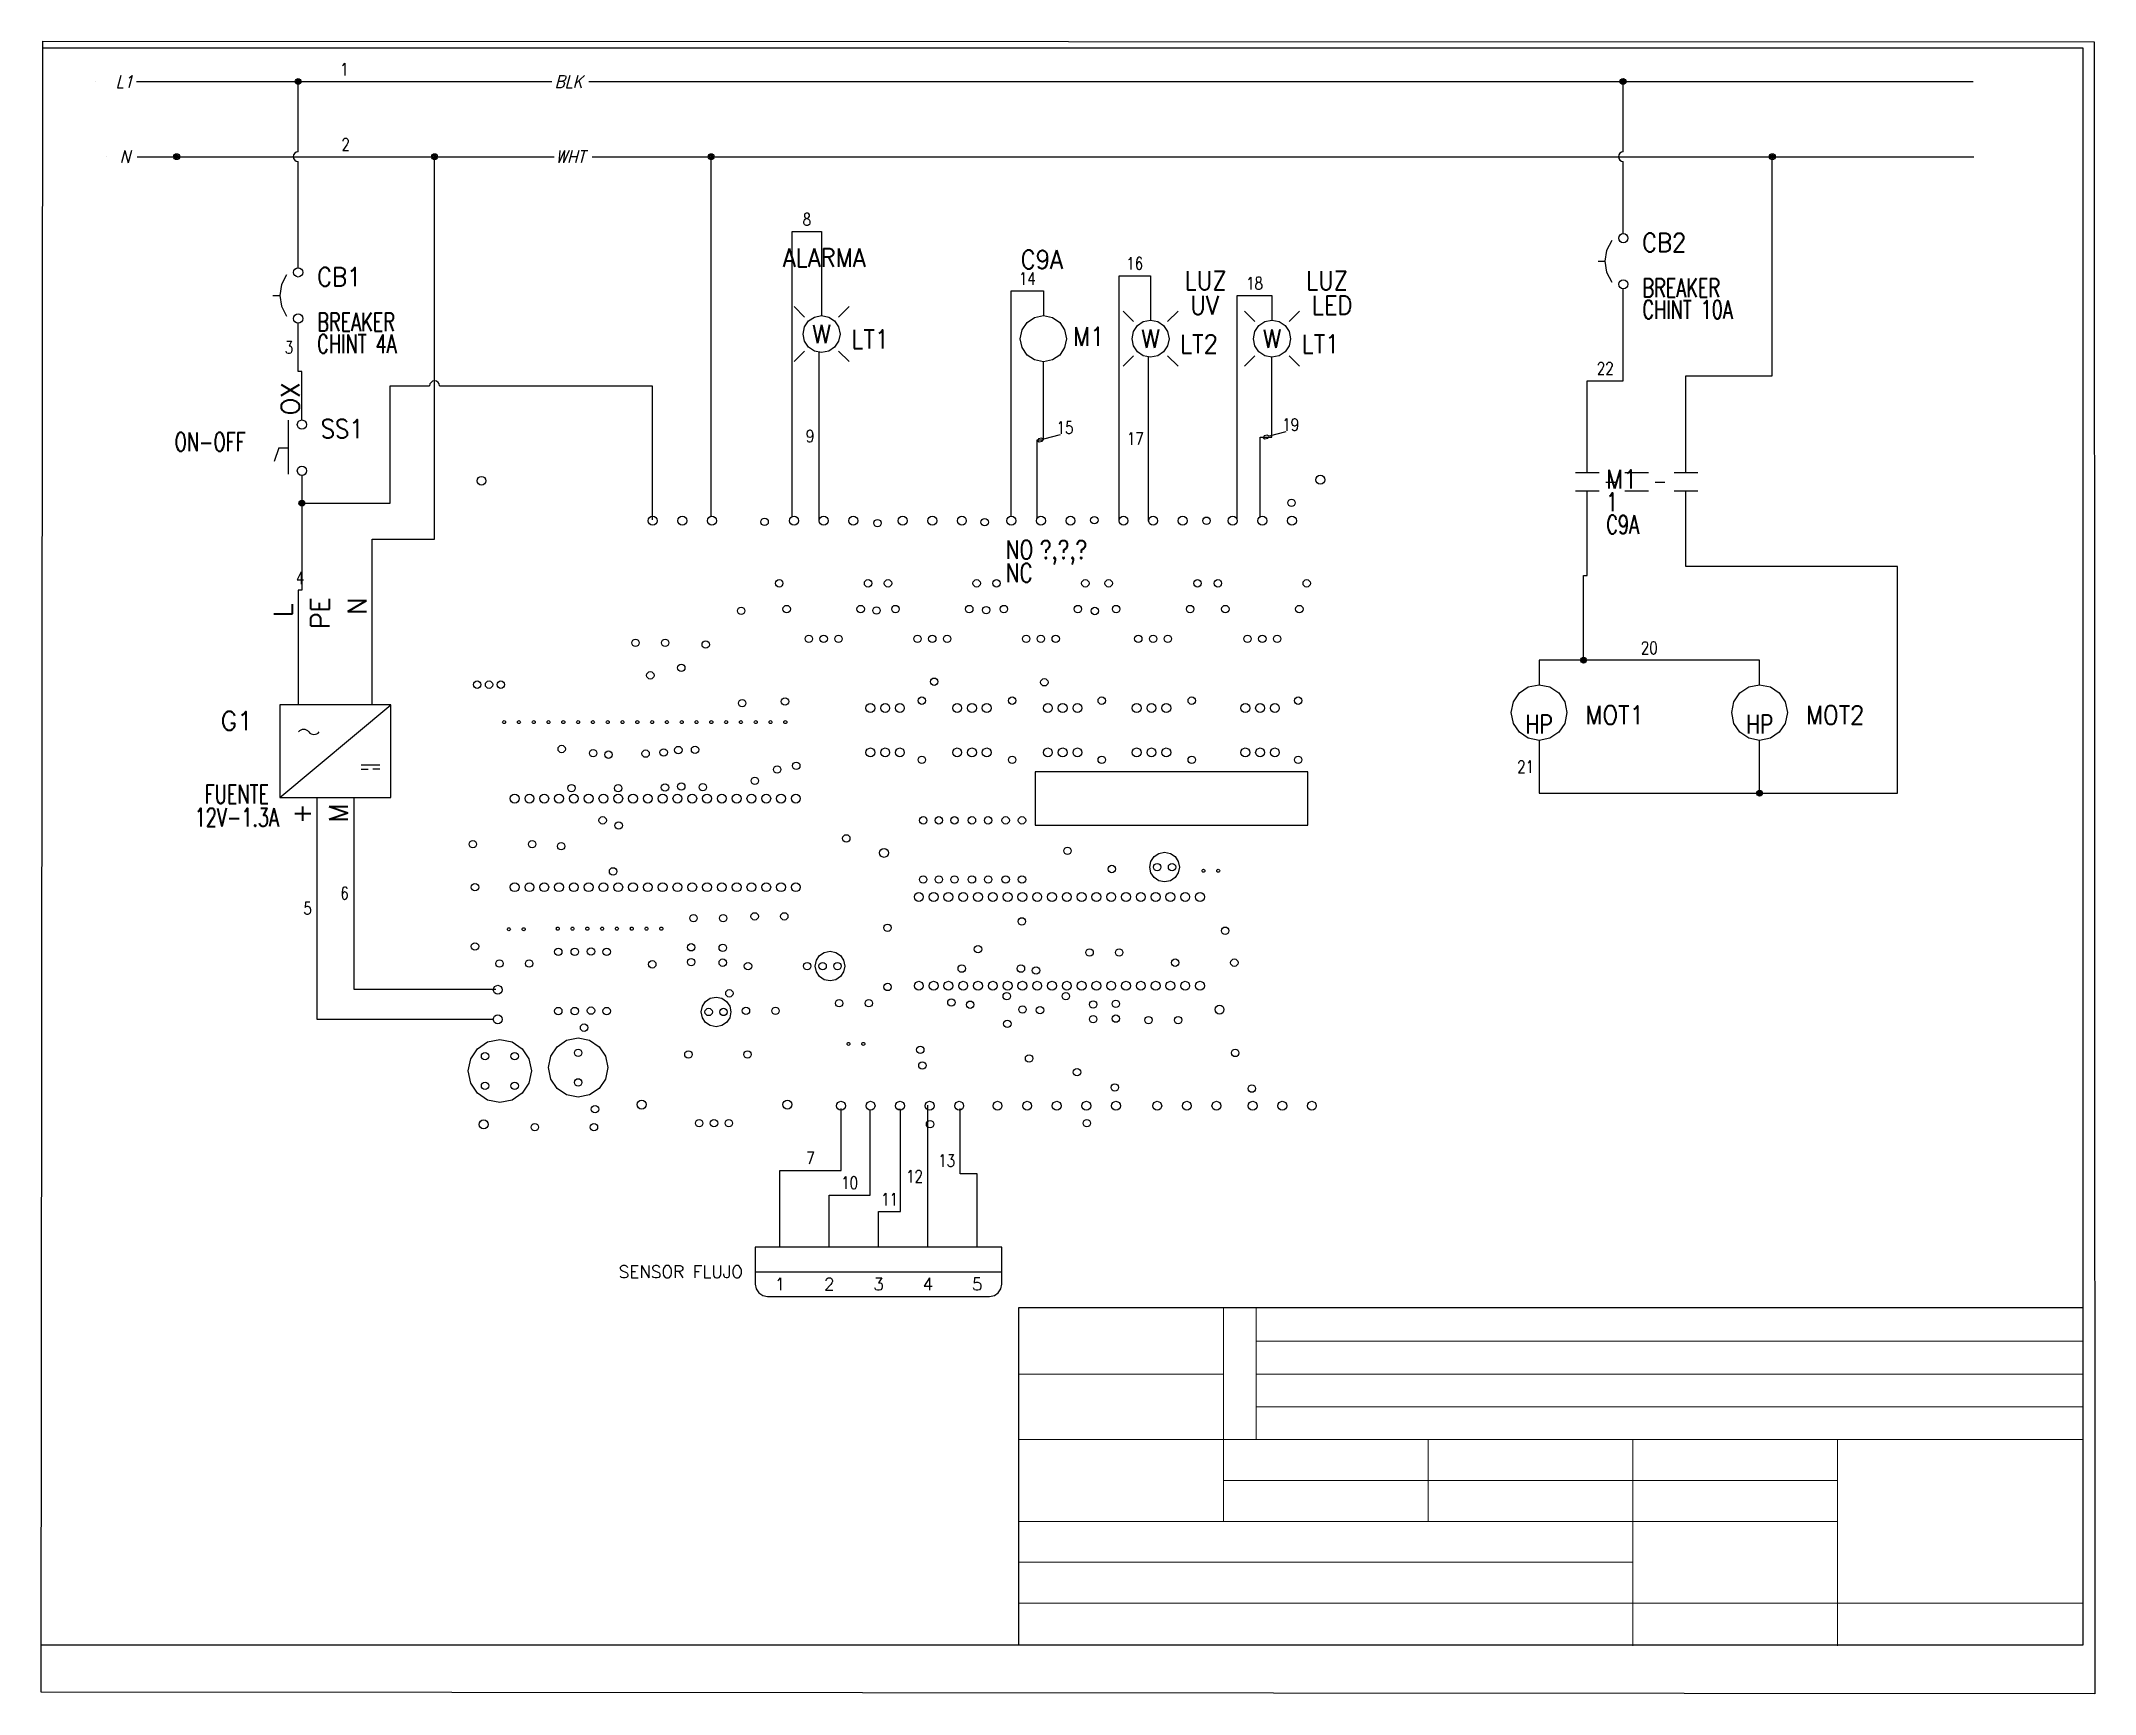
# Paper-space layout 'ANSI C Title Block' of a CAD drawing. Header units: inches. Extents: x 0.2 to 20.7, y -0.3 to 16.2.
# The model-space entities are those that its viewports show. They can reach past a viewport. Long polylines and large blocks are cut down to what shows.
import ezdxf
from ezdxf.enums import TextEntityAlignment as Align

# ---------------------------------------------------------------- set-up
doc = ezdxf.new("R2010")
doc.units = ezdxf.units.IN
doc.header["$MEASUREMENT"] = 0
doc.linetypes.add('CENTERX2', pattern=[20.32, 12.7, -2.54, 2.54, -2.54])
doc.linetypes.add('HIDDEN2', pattern=[0.1875, 0.125, -0.0625])
for name, color, linetype in [('12632256', 7, 'Continuous'), ('BLK_12AWG', 7, 'Continuous'), ('CONTORNO', 179, 'Continuous'), ('DESC', 1, 'Continuous'), ('DESCCHILD', 20, 'Continuous'), ('LINK', 9, 'HIDDEN2'), ('MISC', 250, 'Continuous'), ('SYMS', 7, 'Continuous'), ('TAGFIXED', 7, 'Continuous'), ('TAGS', 250, 'Continuous'), ('TERMS', 250, 'Continuous'), ('Viewport', 7, 'Continuous'), ('XREF', 7, 'Continuous'), ('XREFCHILD', 134, 'Continuous')]:
    doc.layers.add(name, color=color, linetype=linetype)
doc.layers.add('WIRENO', color=5, linetype='Continuous', true_color=0x0000ff)
doc.styles.add('SLDTEXTSTYLE0', font='tahoma.ttf')
doc.styles.add('SLDTEXTSTYLE1', font='')
doc.styles.add('SLDTEXTSTYLE2', font='GOTHIC.TTF', dxfattribs={"width": 0.913})
doc.styles.add('WD', font='romans.shx')
doc.styles.add('WD_IEC', font='isocp2.shx', dxfattribs={"width": 0.9, "height": 4})
doc.styles.get('SLDTEXTSTYLE1').set_extended_font_data('Tahoma', bold=True)

psp = doc.layouts.new('ANSI C Title Block')

msp = doc.modelspace()

# ---------------------------------------------------------------- texts
at = {"color": 7, "linetype": 'Continuous', "lineweight": 0, "style": 'SLDTEXTSTYLE0'}
for s, insert, char_height, attachment_point in [('+ ', (138.432, 97.954), 0.1318, 3), ('01:', (139.341, 97.89), 0.1245, 1), ('- ', (138.397, 97.775), 0.1318, 3), ('02:', (139.341, 97.556), 0.1245, 1), ('03:', (139.341, 97.224), 0.1245, 1), ('04:', (139.341, 96.892), 0.1245, 1), ('ESCALA:', (139.02, 96.508), 0.1318, 1), ('\\pi-0.39529,l0.52705,t1.0541;FECHA:^I25/11/2016', (141.091, 96.509), 0.13176, 1), ('VERSION:  01', (139.011, 96.094), 0.13176, 1), ('REVISÓ:', (143.153, 96.095), 0.1318, 1), ('MATERIAL: Cablear de acuerdo a potencia de cada Conexión', (136.909, 95.273), 0.1245, 1), ('\\pi-0.39529,l0.52705,t1.0541;NOMBRE:^IDiagrama de conexiones de caja Electrica de CFLH Especial', (136.92, 94.847), 0.13176, 1), ('HOJA 1 DE 1', (143.358, 94.862), 0.17568, 1), ('PLANO Nº:', (145.199, 94.844), 0.1318, 1)]:
    msp.add_mtext(s, dxfattribs=dict(at, insert=insert, char_height=char_height, attachment_point=attachment_point))
at = {"color": 7, "linetype": 'Continuous', "lineweight": 0, "insert": (139.047, 96.744), "char_height": 0.1245, "attachment_point": 1, "rotation": 90, "style": 'SLDTEXTSTYLE0'}
msp.add_mtext('MODIFICACIÓN', dxfattribs=at)
at = {"layer": 'CONTORNO', "color": 7}
for s, insert, char_height, attachment_point, style in [('N/A', (140.393, 96.535), 0.1581, 2, 'SLDTEXTSTYLE0'), ('DIBUJÓ: JUDAPIES', (143.148, 96.509), 0.13176, 1, 'SLDTEXTSTYLE0'), ('ACABADO SUPERFICIAL:', (143.146, 95.761), 0.13176, 1, 'SLDTEXTSTYLE0'), ('ORDENAR Y AJUSTAR CABLEADO', (139.842, 95.702), 0.17568, 2, 'SLDTEXTSTYLE1'), ('CABLEADO NO INCLUIDO EN ESTE PLANO, VERIFICAR ESQUEMAS ELECTRONICOS.', (136.704, 94.975), 0.15372, 3, 'SLDTEXTSTYLE0')]:
    msp.add_mtext(s, dxfattribs=dict(at, insert=insert, char_height=char_height, attachment_point=attachment_point, style=style))
at = {"layer": 'CONTORNO', "insert": (145.472, 96.277), "char_height": 0.2196, "attachment_point": 1, "style": 'SLDTEXTSTYLE1'}
msp.add_mtext('JP INGLOBAL', dxfattribs=at)

# ---------------------------------------------------------------- blocks, each defined once
blk = doc.blocks.new('SW_NOTE_0')
at = {"layer": 'CONTORNO', "color": 0, "attachment_point": 2, "style": 'SLDTEXTSTYLE2'}
for s, insert, char_height in [('EXCEPTO INDICACION', (7.57, 1.35), 1.0583), ('EN PLANO', (7.54, -0.06), 1.058)]:
    blk.add_mtext(s, dxfattribs=dict(at, insert=insert, char_height=char_height))
blk = doc.blocks.new('SW_NOTE_2')
at = {"layer": 'CONTORNO', "color": 0, "char_height": 1.0583, "attachment_point": 2, "style": 'SLDTEXTSTYLE0'}
for s, insert in [('La información aqui contenida es ', (10.29, 1.34)), ('propiedad intelectual de', (10.08, -0.07)), ('JP INGLOBLAL.', (10.1, -1.48)), ('Prohibida su reproducción total o ', (10.3, -2.89)), ('parcial sin autorización', (10.12, -4.3))]:
    blk.add_mtext(s, dxfattribs=dict(at, insert=insert))
blk = doc.blocks.new('SW_NOTE_3')
at = {"color": 0, "linetype": 'Continuous', "lineweight": 0, "attachment_point": 1, "style": 'SLDTEXTSTYLE0'}
for s, insert, char_height in [('TOLERANCIA ', (0, 1.68), 1.3229), ('GENERAL:', (0, -0.08), 1.323)]:
    blk.add_mtext(s, dxfattribs=dict(at, insert=insert, char_height=char_height))
blk = doc.blocks.new('SW_NOTE_4')
at = {"color": 0, "linetype": 'Continuous', "lineweight": 0, "char_height": 1.587, "attachment_point": 1, "style": 'SLDTEXTSTYLE0'}
for s, insert in [('CANT. POR ', (0, 2.02)), ('MAQUINA:', (0, -0.1))]:
    blk.add_mtext(s, dxfattribs=dict(at, insert=insert))
blk = doc.blocks.new('HT0_LGENERIC')
at = {"style": 'WD', "oblique": 15, "width": 0.9}
blk.add_attdef('COLOR', text='', height=0.125, dxfattribs=at).set_placement((0, 0), align=Align.MIDDLE_CENTER)
at = {"color": 7, "style": 'WD'}
for tag, p in [('X4_TINY_DOT_DONT_REMOVE', (-0.125, 0)), ('X1_TINY_DOT_DONT_REMOVE', (0.125, 0))]:
    blk.add_attdef(tag, p, '', height=0.0001, dxfattribs=at)
at = {"style": 'WD', "flags": 1}
for tag, p in [('X4TERM01', (-0.125, 0)), ('X1TERM01', (0.125, 0))]:
    blk.add_attdef(tag, p, '', height=0.01, dxfattribs=at)
blk = doc.blocks.new('WD_WNH')
at = {"linetype": 'Continuous', "style": 'WD', "width": 0.8}
blk.add_attdef('WIRENO', text='', height=0.125, dxfattribs=at).set_placement((0, 0.062), align=Align.CENTER)
at = {"style": 'WD', "flags": 1}
for tag, p in [('W01USER', (0, 0.078)), ('W02USER', (0, 0.07)), ('W03USER', (0, 0.062)), ('W04USER', (0, 0.055)), ('W05USER', (0, 0.047)), ('W06USER', (0, 0.039)), ('W07USER', (0, 0.031)), ('W08USER', (0, 0.023)), ('W09USER', (0, 0.016)), ('W10USER', (0, 0.008))]:
    blk.add_attdef(tag, text='', height=0.005, dxfattribs=at).set_placement(p, align=Align.CENTER)
blk = doc.blocks.new('VCB1')
at = {"linetype": 'HIDDEN2'}
blk.add_line((-0.171, 0), (-0.125, 0), dxfattribs=at)
for centre in [(0, 0.156), (0, -0.156)]:
    blk.add_circle(centre, 0.0312)
blk.add_arc((0.109, 0), 0.234, 143.1301, 216.8699)
at = {"style": 'WD'}
for tag, p, width in [('INST', (0.219, 0.388), 0.7), ('LOC', (0.219, 0.219), 0.7), ('TAG1', (0.127, 0.064), 0.9), ('XREF', (0.129, -0.09), 0.7), ('DESC1', (0.129, -0.242), 0.7), ('DESC2', (0.129, -0.389), 0.7)]:
    blk.add_attdef(tag, p, '', height=0.125, dxfattribs=dict(at, width=width))
at = {"linetype": 'Continuous', "style": 'WD'}
for tag, height, flags, p in [('TERM01', 0.125, 8, (-0.055, 0.207)), ('MFG', 0.01, 9, (-0.142, -0.088)), ('CAT', 0.01, 9, (-0.142, -0.073))]:
    blk.add_attdef(tag, text='', height=height, dxfattribs=dict(at, flags=flags)).set_placement(p, align=Align.RIGHT)
at = {"style": 'WD', "width": 0.7}
blk.add_attdef('RATING1', text='', height=0.125, dxfattribs=at).set_placement((-0.188, 0.062), align=Align.RIGHT)
at = {"color": 7, "style": 'WD', "flags": 1}
for tag, p in [('X2TERM01', (0, 0.188)), ('X8TERM02', (0, -0.188))]:
    blk.add_attdef(tag, p, '', height=0.0125, dxfattribs=at)
at = {"color": 7, "style": 'WD'}
for tag, p in [('X4LINK', (-0.25, 0)), ('X1LINK', (0, 0))]:
    blk.add_attdef(tag, p, '', height=0.01, dxfattribs=at)
at = {"linetype": 'Continuous', "style": 'WD', "flags": 9}
blk.add_attdef('ASSYCODE', text='', height=0.01, dxfattribs=at).set_placement((-0.153, -0.106), align=Align.CENTER)
at = {"style": 'WD', "flags": 9}
for tag, p in [('CONTACT', (-0.129, -0.129)), ('FAMILY', (-0.142, -0.036))]:
    blk.add_attdef(tag, text='', height=0.01, dxfattribs=at).set_placement(p, align=Align.RIGHT)
at = {"linetype": 'Continuous', "style": 'WD', "flags": 8}
blk.add_attdef('TERM02', text='', height=0.125, dxfattribs=at).set_placement((-0.041, -0.213), align=Align.TOP_RIGHT)
blk = doc.blocks.new('VPW1_1PH')
for p, q in [((-0.125, -0.625), (0.625, 0)), ((0.425, -0.404), (0.55, -0.404)), ((0.425, -0.435), (0.472, -0.435)), ((0.55, -0.435), (0.503, -0.435))]:
    blk.add_line(p, q)
blk.add_lwpolyline([(-0.125, 0), (-0.125, -0.625), (0.625, -0.625), (0.625, 0)], close=True)
for centre, start, end in [((0.036, -0.209), 36.8699, 143.1301), ((0.106, -0.156), 216.8699, 323.1301)]:
    blk.add_arc(centre, 0.0438, start, end)
at = {"style": 'WD_IEC'}
blk.add_text('1', height=0.084, dxfattribs=at).set_placement((-0.034, -0.183), align=Align.MIDDLE_RIGHT)
at = {"linetype": 'Continuous', "style": 'WD', "flags": 8}
for tag, p in [('TERM02', (0.21, 0.728)), ('TERM03', (0.46, 0.728)), ('TERM01', (-0.04, 0.686)), ('TERM04', (0.085, -0.665)), ('TERM05', (0.335, -0.665))]:
    blk.add_attdef(tag, text='', height=0.125, rotation=90, dxfattribs=at).set_placement(p, align=Align.RIGHT)
at = {"style": 'WD', "width": 0.7}
for tag, p in [('INST', (-0.416, 0.169)), ('LOC', (-0.416, -0.001)), ('RATING1', (-0.416, -0.34)), ('XREF', (-0.416, -0.51)), ('DESC1', (-0.416, -0.666)), ('DESC2', (-0.416, -0.822)), ('DESC3', (-0.416, -0.977))]:
    blk.add_attdef(tag, text='', height=0.125, dxfattribs=at).set_placement(p, align=Align.CENTER)
at = {"style": 'WD'}
for tag, p, height, flags in [('X2TERM01', (0, 0), 0.0125, 1), ('X2TERM02', (0.25, 0), 0.0125, 1), ('X2TERM03', (0.5, 0), 0.0125, 1), ('FAMILY', (0.684, -0.525), 0.01, 9), ('X8TERM04', (0.125, -0.625), 0.0125, 1), ('X8TERM05', (0.375, -0.625), 0.0125, 1)]:
    blk.add_attdef(tag, p, '', height=height, dxfattribs=dict(at, flags=flags))
blk.add_attdef('TAG1', text='', height=0.125, dxfattribs=at).set_placement((-0.416, -0.171), align=Align.CENTER)
at = {"linetype": 'Continuous', "style": 'WD', "flags": 9}
for tag, p in [('MFG', (0.709, -0.085)), ('CAT', (0.711, -0.066)), ('ASSYCODE', (0.709, -0.606))]:
    blk.add_attdef(tag, text='', height=0.01, dxfattribs=at).set_placement(p, align=Align.CENTER)
blk = doc.blocks.new('VSS112')
for p, q in [((-0.094, 0.185), (-0.094, -0.18)), ((-0.156, 0), (-0.188, -0.094)), ((-0.156, 0), (-0.094, 0))]:
    blk.add_line(p, q)
for centre in [(0, 0.156), (0, -0.156)]:
    blk.add_circle(centre, 0.0312)
at = {"style": 'WD'}
blk.add_attdef('STATE', (-0.016, 0.219), '', height=0.125, rotation=90, dxfattribs=at)
for tag, p, width in [('INST', (0.219, 0.56), 0.7), ('LOC', (0.219, 0.391), 0.7), ('TAG1', (0.127, 0.064), 0.9), ('XREF', (0.129, -0.09), 0.7), ('DESC1', (0.129, -0.437), 0.7), ('DESC2', (0.129, -0.594), 0.7)]:
    blk.add_attdef(tag, p, '', height=0.125, dxfattribs=dict(at, width=width))
at = {"style": 'WD', "width": 0.7}
blk.add_attdef('POS2', (-0.188, 0.125), '', height=0.125, rotation=90, dxfattribs=at)
at = {"linetype": 'Continuous', "style": 'WD', "flags": 8}
for tag, p in [('TERM01', (0.047, 0.219)), ('TERM02', (0.047, -0.281))]:
    blk.add_attdef(tag, p, '', height=0.125, dxfattribs=at)
at = {"color": 7, "style": 'WD', "flags": 1}
for tag, p in [('X2TERM01', (0, 0.188)), ('X8TERM02', (0, -0.188))]:
    blk.add_attdef(tag, p, '', height=0.0125, dxfattribs=at)
at = {"color": 7, "style": 'WD'}
for tag, p in [('X4LINK', (-0.266, 0)), ('X1LINK', (0, 0))]:
    blk.add_attdef(tag, p, '', height=0.01, dxfattribs=at)
at = {"style": 'WD'}
for tag, p, flags in [('FAMILY', (-0.059, 0.054), 9), ('CONTACT', (-0.059, 0.037), 1)]:
    blk.add_attdef(tag, p, '', height=0.01, dxfattribs=dict(at, flags=flags))
at = {"linetype": 'Continuous', "style": 'WD', "flags": 9}
for tag, p in [('MFG', (-0.046, 0.005)), ('CAT', (-0.046, 0.019)), ('ASSYCODE', (-0.049, -0.011))]:
    blk.add_attdef(tag, text='', height=0.01, dxfattribs=at).set_placement(p, align=Align.CENTER)
at = {"style": 'WD', "width": 0.7}
blk.add_attdef('POS1', text='', height=0.125, rotation=90, dxfattribs=at).set_placement((-0.188, -0.125), align=Align.RIGHT)
blk = doc.blocks.new('WDDOT')
for radius in [0.03, 0.0187, 0.00929]:
    blk.add_circle((0, 0), radius)
blk = doc.blocks.new('VLT1W')
for p, q in [((-0.115, 0.115), (-0.186, 0.186)), ((0.115, 0.115), (0.186, 0.186)), ((-0.115, -0.115), (-0.186, -0.186)), ((0.115, -0.115), (0.186, -0.186))]:
    blk.add_line(p, q)
blk.add_circle((0, 0), 0.125)
at = {"linetype": 'Continuous', "style": 'WD'}
for tag, height, flags, p in [('TERM01', 0.125, 8, (-0.031, 0.219)), ('CAT', 0.01, 9, (-0.221, -0.134)), ('MFG', 0.01, 9, (-0.221, -0.149))]:
    blk.add_attdef(tag, text='', height=height, dxfattribs=dict(at, flags=flags)).set_placement(p, align=Align.RIGHT)
at = {"style": 'WD'}
blk.add_attdef('COLOR', text='', height=0.125, dxfattribs=at).set_placement((0, 0), align=Align.MIDDLE)
at = {"style": 'WD', "flags": 1}
for tag, p in [('X2TERM01', (0, 0.125)), ('X8TERM02', (0, -0.125))]:
    blk.add_attdef(tag, p, '', height=0.0125, dxfattribs=at)
at = {"style": 'WD'}
for tag, p, width in [('TAG1', (0.2, -0.098), 0.9), ('DESC1', (-0.256, -0.931), 0.9), ('WDTAGALT', (-0.25, -1.25), 0.7)]:
    blk.add_attdef(tag, p, '', height=0.125, dxfattribs=dict(at, width=width))
at = {"linetype": 'Continuous', "style": 'WD', "flags": 9}
blk.add_attdef('ASSYCODE', text='', height=0.01, dxfattribs=at).set_placement((-0.24, -0.093), align=Align.CENTER)
at = {"style": 'WD', "flags": 9}
blk.add_attdef('FAMILY', text='', height=0.01, dxfattribs=at).set_placement((-0.219, -0.117), align=Align.RIGHT)
at = {"linetype": 'Continuous', "style": 'WD', "flags": 8}
blk.add_attdef('TERM02', text='', height=0.125, dxfattribs=at).set_placement((-0.031, -0.219), align=Align.TOP_RIGHT)
at = {"style": 'WD'}
for tag, width, p in [('INST', 0.7, (0.281, -0.147)), ('LOC', 0.7, (0.281, -0.317)), ('DESC2', 0.9, (-0.256, -0.963))]:
    blk.add_attdef(tag, text='', height=0.125, dxfattribs=dict(at, width=width)).set_placement(p, align=Align.TOP_LEFT)
blk = doc.blocks.new('VMS1')
blk.add_circle((0, 0), 0.156)
at = {"style": 'WD', "width": 0.7}
for tag, p in [('INST', (0.281, 0.419)), ('LOC', (0.281, 0.25))]:
    blk.add_attdef(tag, text='', height=0.125, dxfattribs=at).set_placement(p, align=Align.TOP_LEFT)
at = {"linetype": 'Continuous', "style": 'WD', "flags": 8}
blk.add_attdef('TERM01', text='', height=0.125, dxfattribs=at).set_placement((-0.031, 0.181), align=Align.RIGHT)
at = {"color": 7, "style": 'WD', "flags": 1}
for tag, p in [('X2TERM01', (0, 0.156)), ('X8TERM02', (0, -0.156))]:
    blk.add_attdef(tag, p, '', height=0.0125, dxfattribs=at)
at = {"style": 'WD', "width": 0.9}
for tag, p in [('TAG1', (0.2, -0.047)), ('DESC1', (-0.256, -1.02)), ('DESC2', (-0.256, -1.176)), ('DESC3', (-0.256, -1.332))]:
    blk.add_attdef(tag, p, '', height=0.125, dxfattribs=at)
at = {"linetype": 'Continuous', "style": 'WD', "flags": 9}
blk.add_attdef('ASSYCODE', text='', height=0.01, dxfattribs=at).set_placement((-0.224, -0.12), align=Align.CENTER)
at = {"style": 'WD', "flags": 9}
blk.add_attdef('FAMILY', text='', height=0.01, dxfattribs=at).set_placement((-0.219, -0.066), align=Align.CENTER)
at = {"linetype": 'Continuous', "style": 'WD', "flags": 9}
for tag, p in [('MFG', (-0.221, -0.099)), ('CAT', (-0.221, -0.084))]:
    blk.add_attdef(tag, text='', height=0.01, dxfattribs=at).set_placement(p, align=Align.MIDDLE)
at = {"linetype": 'Continuous', "style": 'WD', "flags": 8}
blk.add_attdef('TERM02', text='', height=0.125, dxfattribs=at).set_placement((-0.031, -0.178), align=Align.TOP_RIGHT)
at = {"style": 'WD', "width": 0.8, "flags": 8}
for tag, p in [('NO', (-0.256, -1.488)), ('XREFNO', (-0.023, -1.488)), ('NC', (-0.256, -1.645)), ('XREFNC', (-0.023, -1.645))]:
    blk.add_attdef(tag, p, '', height=0.125, dxfattribs=at)
blk = doc.blocks.new('VCN1_1PJ_C478')
at = {"layer": 'SYMS'}
for p, q in [((-0.25, 0.25), (-0.25, -0.125)), ((2.25, 0.25), (-0.25, 0.25)), ((2.25, -0.125), (2.25, 0.25)), ((-0.25, 0), (2.25, 0)), ((-0.125, -0.25), (2.125, -0.25))]:
    blk.add_line(p, q, dxfattribs=at)
for centre, start, end in [((-0.125, -0.125), 180, 270), ((2.125, -0.125), 270, 360)]:
    blk.add_arc(centre, 0.125, start, end, dxfattribs=at)
at = {"layer": 'BLK_12AWG', "style": 'WD', "flags": 1}
blk.add_attdef('WD_JUMPERS', (0, 0), '', height=0.01, dxfattribs=at)
at = {"layer": 'SYMS', "linetype": 'Continuous', "style": 'WD', "flags": 8}
for tag, p in [('TERMDESC01J', (-0.05, 0.35)), ('TERMDESC02J', (0.45, 0.35)), ('TERMDESC03J', (0.95, 0.35)), ('TERMDESC04J', (1.45, 0.35)), ('TERMDESC05J', (1.95, 0.35))]:
    blk.add_attdef(tag, p, '', height=0.1, rotation=90, dxfattribs=at)
for tag, p in [('X2WIRE01J', (0.05, 0.35)), ('X2WIRE02J', (0.55, 0.35)), ('X2WIRE03J', (1.05, 0.35)), ('X2WIRE04J', (1.55, 0.35)), ('X2WIRE05J', (2.05, 0.35))]:
    blk.add_attdef(tag, text='', height=0.1, rotation=90, dxfattribs=at).set_placement(p, align=Align.TOP_LEFT)
at = {"layer": 'SYMS', "style": 'WD', "width": 0.7}
for tag, p in [('INST', (-0.381, 0.812)), ('LOC', (-0.381, 0.643)), ('DESC1', (-0.375, 0.469)), ('DESC2', (-0.375, 0.287)), ('DESC3', (-0.375, 0.112)), ('XREF', (-0.375, -0.237))]:
    blk.add_attdef(tag, text='', height=0.125, dxfattribs=at).set_placement(p, align=Align.RIGHT)
at = {"layer": 'SYMS', "style": 'WD'}
for tag, p, flags in [('ACE_FLAG', (-0.207, 0.434), 9), ('FAMILY', (-0.194, 0.407), 9), ('X2TERM01J', (0, 0.25), 1), ('X2TERM02J', (0.5, 0.25), 1), ('X2TERM03J', (1, 0.25), 1), ('X2TERM04J', (1.5, 0.25), 1), ('X2TERM05J', (2, 0.25), 1), ('GENDER', (0.109, 0.08), 9), ('WDBLKNAM', (0.175, 0.125), 9), ('X1LINK', (2.375, 0), 1), ('X8TERM01P', (0, -0.25), 1), ('X8TERM02P', (0.5, -0.25), 1), ('X8TERM03P', (1, -0.25), 1), ('X8TERM04P', (1.5, -0.25), 1), ('X8TERM05P', (2, -0.25), 1)]:
    blk.add_attdef(tag, p, '', height=0.01, dxfattribs=dict(at, flags=flags))
at = {"layer": 'SYMS', "linetype": 'Continuous', "style": 'WD', "flags": 9}
for tag, p in [('ASSYCODE', (-0.188, 0.312)), ('MFG', (-0.171, 0.344)), ('CAT', (-0.169, 0.363))]:
    blk.add_attdef(tag, text='', height=0.01, dxfattribs=at).set_placement(p, align=Align.CENTER)
at = {"layer": 'SYMS', "color": 7, "style": 'WD'}
for tag, p in [('X2_TINY_DOT_DONT_REMOVE_01J', (0, 0.25)), ('X2_TINY_DOT_DONT_REMOVE_02J', (0.5, 0.25)), ('X2_TINY_DOT_DONT_REMOVE_03J', (1, 0.25)), ('X2_TINY_DOT_DONT_REMOVE_04J', (1.5, 0.25)), ('X2_TINY_DOT_DONT_REMOVE_05J', (2, 0.25)), ('X8_TINY_DOT_DONT_REMOVE_01P', (0, -0.25)), ('X8_TINY_DOT_DONT_REMOVE_02P', (0.5, -0.25)), ('X8_TINY_DOT_DONT_REMOVE_03P', (1, -0.25)), ('X8_TINY_DOT_DONT_REMOVE_04P', (1.5, -0.25)), ('X8_TINY_DOT_DONT_REMOVE_05P', (2, -0.25))]:
    blk.add_attdef(tag, p, '', height=0.0001, dxfattribs=at)
at = {"layer": 'SYMS', "style": 'WD'}
blk.add_attdef('TAG1', text='', height=0.125, dxfattribs=at).set_placement((-0.375, -0.062), align=Align.RIGHT)
at = {"layer": 'SYMS', "linetype": 'Continuous', "style": 'WD'}
for tag, flags, p in [('TERM01J', 9, (0, 0.125)), ('TERM02J', 9, (0.5, 0.125)), ('TERM03J', 9, (1, 0.125)), ('TERM04J', 9, (1.5, 0.125)), ('TERM05J', 9, (2, 0.125)), ('TERM01P', 8, (0, -0.125)), ('TERM02P', 8, (0.5, -0.125)), ('TERM03P', 8, (1, -0.125)), ('TERM04P', 8, (1.5, -0.125)), ('TERM05P', 8, (2, -0.125))]:
    blk.add_attdef(tag, text='', height=0.125, dxfattribs=dict(at, flags=flags)).set_placement(p, align=Align.MIDDLE_CENTER)
at = {"layer": 'SYMS', "linetype": 'Continuous', "style": 'WD', "flags": 8}
for tag, p in [('TERMDESC01P', (-0.05, -0.35)), ('TERMDESC02P', (0.45, -0.35)), ('TERMDESC03P', (0.95, -0.35)), ('TERMDESC04P', (1.45, -0.35)), ('TERMDESC05P', (1.95, -0.35))]:
    blk.add_attdef(tag, text='', height=0.1, rotation=90, dxfattribs=at).set_placement(p, align=Align.RIGHT)
for tag, p in [('X8WIRE01P', (0.05, -0.35)), ('X8WIRE02P', (0.55, -0.35)), ('X8WIRE03P', (1.05, -0.35)), ('X8WIRE04P', (1.55, -0.35)), ('X8WIRE05P', (2.05, -0.35))]:
    blk.add_attdef(tag, text='', height=0.1, rotation=90, dxfattribs=at).set_placement(p, align=Align.TOP_RIGHT)
blk = doc.blocks.new('WD_WNV')
at = {"linetype": 'Continuous', "style": 'WD', "width": 0.8}
blk.add_attdef('WIRENO', text='', height=0.125, dxfattribs=at).set_placement((-0.05, 0), align=Align.MIDDLE_RIGHT)
at = {"style": 'WD', "flags": 1}
for tag, p in [('W01USER', (-0.062, 0.094)), ('W02USER', (-0.062, 0.086)), ('W03USER', (-0.062, 0.078)), ('W04USER', (-0.062, 0.07)), ('W05USER', (-0.062, 0.062)), ('W06USER', (-0.062, 0.055)), ('W07USER', (-0.062, 0.047)), ('W08USER', (-0.062, 0.039)), ('W09USER', (-0.062, 0.031)), ('W10USER', (-0.062, 0.023))]:
    blk.add_attdef(tag, text='', height=0.005, dxfattribs=at).set_placement(p, align=Align.CENTER)
blk = doc.blocks.new('EPAD')
at = {"const_width": 0.5}
blk.add_lwpolyline([(-0.25, 0, 1), (0.25, 0, 1)], format="xyb", close=True, dxfattribs=at)
blk = doc.blocks.new('RPAD')
blk.add_trace([(-0.5, -0.5), (-0.5, 0.5), (0.5, -0.5), (0.5, 0.5)])
blk = doc.blocks.new('tt')
for points, const_width in [([(139.786, 100.344), (145.762, 100.344), (145.762, 105.012), (139.786, 105.012), (139.786, 100.344)], 0.008), ([(141.005, 104.789), (141.005, 104.389)], 0.008), ([(141.605, 104.789), (141.005, 104.789)], 0.008), ([(141.605, 104.789), (141.605, 104.389)], 0.008), ([(141.96, 104.789), (141.96, 104.389)], 0.008), ([(142.56, 104.789), (141.96, 104.789)], 0.008), ([(142.56, 104.789), (142.56, 104.389)], 0.008), ([(142.695, 104.789), (142.695, 104.389)], 0.008), ([(143.294, 104.789), (142.695, 104.789)], 0.008), ([(143.294, 104.789), (143.294, 104.389)], 0.008), ([(143.428, 104.789), (143.428, 104.389)], 0.008), ([(144.028, 104.789), (143.428, 104.789)], 0.008), ([(144.028, 104.789), (144.028, 104.389)], 0.008), ([(144.186, 104.789), (144.186, 104.389)], 0.008), ([(144.786, 104.789), (144.186, 104.789)], 0.008), ([(144.786, 104.789), (144.786, 104.389)], 0.008), ([(144.847, 104.589), (144.847, 104.804), (144.901, 104.858), (145.388, 104.858), (145.425, 104.821), (145.425, 104.714), (145.421, 104.71)], 0.05), ([(144.924, 104.789), (144.924, 104.389)], 0.008), ([(145.524, 104.789), (144.924, 104.789)], 0.008), ([(145.524, 104.789), (145.524, 104.389)], 0.008), ([(139.839, 103.937), (140.974, 103.937), (140.974, 104.66), (139.839, 104.66), (139.839, 103.937)], 0.027), ([(141.703, 103.98), (141.703, 104.422), (141.861, 104.581)], 0.05), ([(142.617, 103.982), (142.617, 103.891), (142.64, 103.868), (142.795, 103.868), (142.872, 103.945), (142.872, 104.203), (142.751, 104.324), (142.667, 104.324), (142.61, 104.381), (142.61, 104.559), (142.624, 104.573)], 0.05), ([(143.358, 103.985), (143.358, 103.918), (143.381, 103.895), (143.559, 103.895), (143.649, 103.985), (143.649, 104.211), (143.529, 104.331), (143.419, 104.331), (143.348, 104.402), (143.348, 104.579)], 0.05), ([(144.092, 103.979), (144.092, 103.922), (144.146, 103.868), (144.264, 103.868), (144.394, 103.999), (144.394, 104.238), (144.301, 104.331), (144.166, 104.331), (144.086, 104.412), (144.086, 104.589), (144.089, 104.593)], 0.05), ([(141.005, 104.389), (141.605, 104.389)], 0.008), ([(141.96, 104.389), (142.56, 104.389)], 0.008), ([(142.695, 104.389), (143.294, 104.389)], 0.008), ([(143.428, 104.389), (144.028, 104.389)], 0.008), ([(144.186, 104.389), (144.786, 104.389)], 0.008), ([(144.924, 104.389), (145.524, 104.389)], 0.008), ([(141.91, 104.066), (142.61, 104.066), (142.61, 104.266), (141.91, 104.266), (141.91, 104.066)], 0.008), ([(142.645, 104.066), (143.344, 104.066), (143.344, 104.266), (142.645, 104.266), (142.645, 104.066)], 0.008), ([(143.378, 104.066), (144.078, 104.066), (144.078, 104.266), (143.378, 104.266), (143.378, 104.066)], 0.008), ([(144.136, 104.066), (144.836, 104.066), (144.836, 104.266), (144.136, 104.266), (144.136, 104.066)], 0.008), ([(144.874, 104.066), (145.574, 104.066), (145.574, 104.266), (144.874, 104.266), (144.874, 104.066)], 0.008), ([(142.11, 103.992), (142.06, 103.992)], 0.008), ([(142.11, 103.967), (142.41, 103.967), (142.41, 104.017), (142.11, 104.017), (142.11, 103.967)], 0.008), ([(142.46, 103.992), (142.41, 103.992)], 0.008), ([(142.844, 103.992), (142.794, 103.992)], 0.008), ([(142.844, 103.967), (143.144, 103.967), (143.144, 104.017), (142.844, 104.017), (142.844, 103.967)], 0.008), ([(143.194, 103.992), (143.144, 103.992)], 0.008), ([(143.578, 103.992), (143.528, 103.992)], 0.008), ([(143.578, 103.967), (143.878, 103.967), (143.878, 104.017), (143.578, 104.017), (143.578, 103.967)], 0.008), ([(143.928, 103.992), (143.878, 103.992)], 0.008), ([(144.336, 103.992), (144.286, 103.992)], 0.008), ([(144.336, 103.967), (144.636, 103.967), (144.636, 104.017), (144.336, 104.017), (144.336, 103.967)], 0.008), ([(144.686, 103.992), (144.636, 103.992)], 0.008), ([(145.074, 103.992), (145.024, 103.992)], 0.008), ([(145.074, 103.967), (145.374, 103.967), (145.374, 104.017), (145.074, 104.017), (145.074, 103.967)], 0.008), ([(145.424, 103.992), (145.374, 103.992)], 0.008), ([(140.939, 103.689), (141.239, 103.689), (141.239, 103.839), (140.939, 103.839), (140.939, 103.689)], 0.008), ([(142.11, 103.741), (142.41, 103.741), (142.41, 103.841), (142.11, 103.841), (142.11, 103.741)], 0.008), ([(142.74, 103.887), (142.7, 103.887)], 0.008), ([(143.29, 103.45), (142.7, 103.45), (142.7, 103.883)], 0.008), ([(142.74, 103.883), (142.74, 103.687)], 0.008), ([(142.844, 103.741), (143.144, 103.741), (143.144, 103.841), (142.844, 103.841), (142.844, 103.741)], 0.008), ([(143.29, 103.887), (143.25, 103.887)], 0.008), ([(143.25, 103.883), (143.25, 103.687)], 0.008), ([(143.29, 103.45), (143.29, 103.883)], 0.008), ([(143.483, 103.883), (143.443, 103.883)], 0.008), ([(144.034, 103.446), (143.443, 103.446), (143.443, 103.879)], 0.008), ([(143.483, 103.879), (143.483, 103.683)], 0.008), ([(143.578, 103.741), (143.878, 103.741), (143.878, 103.841), (143.578, 103.841), (143.578, 103.741)], 0.008), ([(144.034, 103.883), (143.994, 103.883)], 0.008), ([(143.994, 103.879), (143.994, 103.683)], 0.008), ([(144.034, 103.446), (144.034, 103.879)], 0.008), ([(144.336, 103.741), (144.636, 103.741), (144.636, 103.841), (144.336, 103.841), (144.336, 103.741)], 0.008), ([(145.074, 103.741), (145.374, 103.741), (145.374, 103.841), (145.074, 103.841), (145.074, 103.741)], 0.008), ([(140.995, 103.469), (141.188, 103.469), (141.188, 103.689), (140.995, 103.689), (140.995, 103.469)], 0.008), ([(141.999, 103.367), (141.614, 103.752), (141.463, 103.752)], 0.025), ([(142.41, 103.741), (142.41, 103.691), (142.11, 103.691), (142.11, 103.741)], 0.008), ([(142.16, 103.741), (142.11, 103.691)], 0.008), ([(142.21, 103.741), (142.16, 103.691)], 0.008), ([(142.26, 103.741), (142.21, 103.691)], 0.008), ([(142.31, 103.741), (142.26, 103.691)], 0.008), ([(142.36, 103.741), (142.31, 103.691)], 0.008), ([(142.41, 103.741), (142.36, 103.691)], 0.008), ([(143.29, 103.687), (142.704, 103.687)], 0.008), ([(142.79, 103.458), (142.79, 103.687)], 0.008), ([(143.144, 103.741), (143.144, 103.691), (142.844, 103.691), (142.844, 103.741)], 0.008), ([(142.894, 103.741), (142.844, 103.691)], 0.008), ([(142.869, 103.454), (142.869, 103.687)], 0.008), ([(142.944, 103.741), (142.894, 103.691)], 0.008), ([(142.994, 103.741), (142.944, 103.691)], 0.008), ([(143.044, 103.741), (142.994, 103.691)], 0.008), ([(143.094, 103.741), (143.044, 103.691)], 0.008), ([(143.144, 103.741), (143.094, 103.691)], 0.008), ([(143.148, 103.458), (143.148, 103.687)], 0.008), ([(143.223, 103.454), (143.223, 103.683)], 0.008), ([(144.034, 103.683), (143.447, 103.683)], 0.008), ([(143.534, 103.454), (143.534, 103.683)], 0.008), ([(143.878, 103.741), (143.878, 103.691), (143.578, 103.691), (143.578, 103.741)], 0.008), ([(143.628, 103.741), (143.578, 103.691)], 0.008), ([(143.613, 103.45), (143.613, 103.683)], 0.008), ([(143.678, 103.741), (143.628, 103.691)], 0.008), ([(143.728, 103.741), (143.678, 103.691)], 0.008), ([(143.778, 103.741), (143.728, 103.691)], 0.008), ([(143.828, 103.741), (143.778, 103.691)], 0.008), ([(143.878, 103.741), (143.828, 103.691)], 0.008), ([(143.892, 103.454), (143.892, 103.683)], 0.008), ([(143.967, 103.45), (143.967, 103.679)], 0.008), ([(144.636, 103.741), (144.636, 103.691), (144.336, 103.691), (144.336, 103.741)], 0.008), ([(144.386, 103.741), (144.336, 103.691)], 0.008), ([(144.436, 103.741), (144.386, 103.691)], 0.008), ([(144.486, 103.741), (144.436, 103.691)], 0.008), ([(144.536, 103.741), (144.486, 103.691)], 0.008), ([(144.586, 103.741), (144.536, 103.691)], 0.008), ([(144.636, 103.741), (144.586, 103.691)], 0.008), ([(145.374, 103.741), (145.374, 103.691), (145.074, 103.691), (145.074, 103.741)], 0.008), ([(145.124, 103.741), (145.074, 103.691)], 0.008), ([(145.174, 103.741), (145.124, 103.691)], 0.008), ([(145.224, 103.741), (145.174, 103.691)], 0.008), ([(145.274, 103.741), (145.224, 103.691)], 0.008), ([(145.324, 103.741), (145.274, 103.691)], 0.008), ([(145.374, 103.741), (145.324, 103.691)], 0.008), ([(139.869, 103.481), (139.87, 103.506), (139.877, 103.53), (139.888, 103.551), (139.904, 103.57), (139.923, 103.585), (139.946, 103.596), (139.971, 103.604), (139.999, 103.606)], 0.008), ([(140.129, 103.481), (140.128, 103.506), (140.121, 103.53), (140.11, 103.551), (140.094, 103.57), (140.075, 103.585), (140.052, 103.596), (140.027, 103.604), (139.999, 103.606)], 0.008), ([(141.139, 103.539), (141.039, 103.539)], 0.008), ([(141.71, 103.356), (141.471, 103.595), (141.298, 103.595)], 0.025), ([(143.073, 103.49), (143.038, 103.49), (143.038, 103.533), (142.975, 103.533), (142.975, 103.494), (142.975, 103.49), (142.932, 103.49)], 0.008), ([(143.817, 103.486), (143.782, 103.486), (143.782, 103.529), (143.719, 103.529), (143.719, 103.49), (143.719, 103.486), (143.676, 103.486)], 0.008), ([(139.869, 103.481), (139.871, 103.466), (139.876, 103.45), (139.886, 103.434), (139.899, 103.416)], 0.008), ([(139.899, 103.416), (140.099, 103.416)], 0.008), ([(140.129, 103.481), (140.127, 103.466), (140.122, 103.45), (140.112, 103.434), (140.099, 103.416)], 0.008), ([(142.932, 103.494), (142.932, 103.454)], 0.008), ([(143.077, 103.458), (143.077, 103.486)], 0.008), ([(143.676, 103.49), (143.676, 103.45)], 0.008), ([(143.821, 103.454), (143.821, 103.482)], 0.008), ([(140.001, 103.078), (142.101, 103.078), (142.101, 103.328), (140.001, 103.328), (140.001, 103.078)], 0.008), ([(142.526, 103.223), (142.526, 103.273)], 0.008), ([(142.526, 103.273), (142.825, 103.273)], 0.008), ([(142.825, 103.073), (142.825, 103.273)], 0.008), ([(142.898, 103.073), (142.948, 103.073), (142.948, 103.273), (142.898, 103.273), (142.898, 103.073)], 0.008), ([(142.923, 103.323), (142.923, 103.273)], 0.008), ([(143.112, 103.223), (143.112, 103.273)], 0.008), ([(143.112, 103.273), (143.412, 103.273)], 0.008), ([(143.412, 103.073), (143.412, 103.273)], 0.008), ([(143.509, 103.073), (143.559, 103.073), (143.559, 103.273), (143.509, 103.273), (143.509, 103.073)], 0.008), ([(143.534, 103.323), (143.534, 103.273)], 0.008), ([(143.725, 103.223), (143.725, 103.273)], 0.008), ([(143.725, 103.273), (144.025, 103.273)], 0.008), ([(144.025, 103.073), (144.025, 103.273)], 0.008), ([(144.114, 103.073), (144.164, 103.073), (144.164, 103.273), (144.114, 103.273), (144.114, 103.073)], 0.008), ([(144.139, 103.323), (144.139, 103.273)], 0.008), ([(144.325, 103.223), (144.325, 103.273)], 0.008), ([(144.325, 103.273), (144.625, 103.273)], 0.008), ([(144.625, 103.073), (144.625, 103.273)], 0.008), ([(144.722, 103.073), (144.772, 103.073), (144.772, 103.273), (144.722, 103.273), (144.722, 103.073)], 0.008), ([(144.747, 103.323), (144.747, 103.273)], 0.008), ([(145.059, 103.223), (145.059, 103.273)], 0.008), ([(145.059, 103.273), (145.359, 103.273)], 0.008), ([(145.359, 103.073), (145.359, 103.273)], 0.008), ([(145.441, 103.073), (145.491, 103.073), (145.491, 103.273), (145.441, 103.273), (145.441, 103.073)], 0.008), ([(145.466, 103.323), (145.466, 103.273)], 0.008), ([(142.101, 103.128), (140.001, 103.128)], 0.008), ([(142.576, 103.173), (142.575, 103.183), (142.572, 103.193), (142.568, 103.201), (142.562, 103.208), (142.555, 103.215), (142.546, 103.219), (142.536, 103.222), (142.526, 103.223)], 0.008), ([(142.576, 103.173), (142.575, 103.163), (142.572, 103.153), (142.568, 103.144), (142.562, 103.137), (142.555, 103.131), (142.546, 103.127), (142.536, 103.124), (142.526, 103.123)], 0.008), ([(142.526, 103.073), (142.526, 103.123)], 0.008), ([(143.162, 103.173), (143.161, 103.183), (143.158, 103.193), (143.154, 103.201), (143.148, 103.208), (143.141, 103.215), (143.132, 103.219), (143.122, 103.222), (143.112, 103.223)], 0.008), ([(143.162, 103.173), (143.161, 103.163), (143.158, 103.153), (143.154, 103.144), (143.148, 103.137), (143.141, 103.131), (143.132, 103.127), (143.122, 103.124), (143.112, 103.123)], 0.008), ([(143.112, 103.073), (143.112, 103.123)], 0.008), ([(143.775, 103.173), (143.774, 103.183), (143.771, 103.193), (143.767, 103.201), (143.761, 103.208), (143.754, 103.215), (143.745, 103.219), (143.735, 103.222), (143.725, 103.223)], 0.008), ([(143.775, 103.173), (143.774, 103.163), (143.771, 103.153), (143.767, 103.144), (143.761, 103.137), (143.754, 103.131), (143.745, 103.127), (143.735, 103.124), (143.725, 103.123)], 0.008), ([(143.725, 103.073), (143.725, 103.123)], 0.008), ([(144.375, 103.173), (144.374, 103.183), (144.371, 103.193), (144.367, 103.201), (144.361, 103.208), (144.354, 103.215), (144.345, 103.219), (144.335, 103.222), (144.325, 103.223)], 0.008), ([(144.375, 103.173), (144.374, 103.163), (144.371, 103.153), (144.367, 103.144), (144.361, 103.137), (144.354, 103.131), (144.345, 103.127), (144.335, 103.124), (144.325, 103.123)], 0.008), ([(144.325, 103.073), (144.325, 103.123)], 0.008), ([(145.109, 103.173), (145.108, 103.183), (145.105, 103.193), (145.101, 103.201), (145.095, 103.208), (145.088, 103.215), (145.079, 103.219), (145.069, 103.222), (145.059, 103.223)], 0.008), ([(145.109, 103.173), (145.108, 103.163), (145.105, 103.153), (145.101, 103.144), (145.095, 103.137), (145.088, 103.131), (145.079, 103.127), (145.069, 103.124), (145.059, 103.123)], 0.008), ([(145.059, 103.073), (145.059, 103.123)], 0.008), ([(140.556, 102.782), (140.556, 102.977), (140.49, 103.043), (140.49, 103.046)], 0.025), ([(140.872, 102.781), (140.702, 102.951), (140.702, 103.018)], 0.025), ([(141.188, 102.786), (140.967, 103.008), (140.806, 103.008)], 0.025), ([(141.298, 102.793), (141.075, 103.015), (141.057, 103.015)], 0.025), ([(141.443, 102.788), (141.414, 102.788), (141.179, 103.023)], 0.025), ([(141.278, 103.039), (141.394, 102.922), (141.932, 102.922), (141.946, 102.908)], 0.025), ([(141.391, 103.041), (141.968, 103.041), (142.075, 102.933)], 0.025), ([(142.526, 103.073), (142.825, 103.073)], 0.008), ([(142.923, 103.073), (142.923, 103.023)], 0.008), ([(143.112, 103.073), (143.412, 103.073)], 0.008), ([(143.534, 103.073), (143.534, 103.023)], 0.008), ([(143.725, 103.073), (144.025, 103.073)], 0.008), ([(144.139, 103.073), (144.139, 103.023)], 0.008), ([(144.325, 103.073), (144.625, 103.073)], 0.008), ([(144.747, 103.073), (144.747, 103.023)], 0.008), ([(145.059, 103.073), (145.359, 103.073)], 0.008), ([(145.466, 103.073), (145.466, 103.023)], 0.008), ([(141.795, 102.831), (142.029, 102.831), (142.405, 102.456), (142.405, 102.45), (142.413, 102.442)], 0.025), ([(140.122, 102.512), (140.122, 102.662)], 0.008), ([(140.122, 102.662), (142.122, 102.662)], 0.008), ([(140.767, 102.564), (140.767, 102.483), (140.869, 102.381), (141.884, 102.381), (142.572, 101.693), (143.303, 101.693)], 0.025), ([(140.973, 102.631), (140.953, 102.631)], 0.008), ([(140.963, 102.621), (140.963, 102.641)], 0.008), ([(141.043, 102.606), (141.005, 102.606)], 0.008), ([(142.122, 102.662), (142.122, 102.162)], 0.008), ([(139.99, 102.378), (140.19, 102.378), (140.19, 102.428), (139.99, 102.428), (139.99, 102.378)], 0.008), ([(140.222, 102.412), (140.22, 102.432), (140.214, 102.451), (140.205, 102.468), (140.193, 102.483), (140.178, 102.495), (140.161, 102.504), (140.142, 102.51), (140.122, 102.512)], 0.008), ([(140.875, 102.529), (142.131, 102.529), (142.81, 101.85), (143.568, 101.85), (143.599, 101.881)], 0.025), ([(141.043, 102.495), (141.004, 102.495)], 0.008), ([(142.908, 102.264), (142.958, 102.264), (142.958, 102.464), (142.908, 102.464), (142.908, 102.264)], 0.008), ([(142.933, 102.514), (142.933, 102.464)], 0.008), ([(143.013, 102.264), (143.063, 102.264), (143.063, 102.464), (143.013, 102.464), (143.013, 102.264)], 0.008), ([(143.038, 102.514), (143.038, 102.464)], 0.008), ([(143.119, 102.264), (143.169, 102.264), (143.169, 102.464), (143.119, 102.464), (143.119, 102.264)], 0.008), ([(143.144, 102.514), (143.144, 102.464)], 0.008), ([(143.237, 102.264), (143.287, 102.264), (143.287, 102.464), (143.237, 102.464), (143.237, 102.264)], 0.008), ([(143.262, 102.514), (143.262, 102.464)], 0.008), ([(143.346, 102.264), (143.396, 102.264), (143.396, 102.464), (143.346, 102.464), (143.346, 102.264)], 0.008), ([(143.371, 102.514), (143.371, 102.464)], 0.008), ([(143.465, 102.264), (143.515, 102.264), (143.515, 102.464), (143.465, 102.464), (143.465, 102.264)], 0.008), ([(143.49, 102.464), (143.49, 102.514)], 0.008), ([(143.575, 102.264), (143.625, 102.264), (143.625, 102.464), (143.575, 102.464), (143.575, 102.264)], 0.008), ([(143.6, 102.464), (143.6, 102.514)], 0.008), ([(145.122, 102.029), (145.594, 102.029), (145.594, 102.501), (145.122, 102.501), (145.122, 102.029)], 0.008), ([(139.99, 102.403), (139.94, 102.403)], 0.008), ([(140.222, 102.412), (140.22, 102.391), (140.214, 102.372), (140.205, 102.355), (140.193, 102.341), (140.178, 102.329), (140.161, 102.32), (140.142, 102.314), (140.122, 102.312)], 0.008), ([(140.122, 102.162), (140.122, 102.312)], 0.008), ([(140.24, 102.403), (140.19, 102.403)], 0.008), ([(140.486, 102.389), (140.656, 102.219), (140.837, 102.219)], 0.025), ([(141.107, 102.324), (141.087, 102.324)], 0.008), ([(141.097, 102.314), (141.097, 102.334)], 0.008), ([(141.177, 102.299), (141.139, 102.299)], 0.008), ([(144.207, 102.235), (144.032, 102.235), (143.908, 102.358)], 0.025), ([(144.489, 102.298), (144.539, 102.298)], 0.008), ([(144.514, 102.323), (144.514, 102.273)], 0.008), ([(144.726, 102.123), (145.026, 102.123), (145.026, 102.373), (144.726, 102.373), (144.726, 102.123)], 0.008), ([(144.726, 102.323), (145.026, 102.323)], 0.008), ([(145.594, 102.324), (145.752, 102.324), (145.752, 102.364), (145.594, 102.364), (145.594, 102.324)], 0.008), ([(140.122, 102.162), (142.122, 102.162)], 0.008), ([(141.177, 102.188), (141.138, 102.188)], 0.008), ([(142.933, 102.264), (142.933, 102.214)], 0.008), ([(143.038, 102.264), (143.038, 102.214)], 0.008), ([(143.144, 102.264), (143.144, 102.214)], 0.008), ([(143.262, 102.264), (143.262, 102.214)], 0.008), ([(143.371, 102.264), (143.371, 102.214)], 0.008), ([(143.49, 102.214), (143.49, 102.264)], 0.008), ([(143.6, 102.214), (143.6, 102.264)], 0.008), ([(145.594, 102.167), (145.752, 102.167), (145.752, 102.206), (145.594, 102.206), (145.594, 102.167)], 0.008), ([(139.879, 101.812), (139.929, 101.812), (139.929, 102.012), (139.879, 102.012), (139.879, 101.812)], 0.008), ([(139.904, 102.012), (139.904, 102.062)], 0.008), ([(141.331, 102.003), (141.631, 102.003), (141.681, 101.953), (141.681, 101.853), (141.631, 101.803), (141.331, 101.803), (141.281, 101.853), (141.281, 101.953), (141.331, 102.003)], 0.008), ([(140.033, 101.728), (140.333, 101.728), (140.333, 101.978), (140.033, 101.978), (140.033, 101.728)], 0.008), ([(140.033, 101.928), (140.333, 101.928)], 0.008), ([(140.363, 101.732), (141.263, 101.732), (141.263, 101.982), (140.363, 101.982), (140.363, 101.732)], 0.008), ([(140.363, 101.932), (141.263, 101.932)], 0.008), ([(141.744, 101.915), (141.747, 101.925), (141.755, 101.935), (141.769, 101.943), (141.787, 101.95), (141.809, 101.957), (141.835, 101.961), (141.863, 101.964), (141.894, 101.965)], 0.008), ([(141.744, 101.915), (141.747, 101.905), (141.755, 101.895), (141.769, 101.887), (141.787, 101.88), (141.809, 101.873), (141.835, 101.869), (141.863, 101.866), (141.894, 101.865)], 0.008), ([(142.044, 101.915), (142.041, 101.925), (142.032, 101.935), (142.018, 101.943), (142, 101.95), (141.978, 101.957), (141.953, 101.961), (141.925, 101.964), (141.894, 101.965)], 0.008), ([(142.044, 101.915), (142.041, 101.905), (142.032, 101.895), (142.018, 101.887), (142, 101.88), (141.978, 101.873), (141.953, 101.869), (141.925, 101.866), (141.894, 101.865)], 0.008), ([(142.853, 101.846), (142.853, 101.996)], 0.008), ([(142.853, 101.996), (144.853, 101.996)], 0.008), ([(143.707, 101.98), (143.687, 101.98)], 0.008), ([(143.697, 101.97), (143.697, 101.99)], 0.008), ([(143.777, 101.955), (143.739, 101.955)], 0.008), ([(144.853, 101.996), (144.853, 101.496)], 0.008), ([(139.904, 101.762), (139.904, 101.812)], 0.008), ([(141.365, 101.756), (141.355, 101.754), (141.345, 101.748), (141.337, 101.739), (141.33, 101.727), (141.324, 101.712), (141.319, 101.695), (141.316, 101.676), (141.315, 101.656)], 0.008), ([(141.365, 101.756), (141.375, 101.754), (141.385, 101.748), (141.393, 101.739), (141.4, 101.727), (141.406, 101.712), (141.411, 101.695), (141.414, 101.676), (141.415, 101.656)], 0.008), ([(141.578, 101.752), (141.568, 101.75), (141.558, 101.744), (141.55, 101.735), (141.542, 101.723), (141.536, 101.708), (141.532, 101.691), (141.529, 101.672), (141.528, 101.652)], 0.008), ([(141.578, 101.752), (141.588, 101.75), (141.598, 101.744), (141.606, 101.735), (141.614, 101.723), (141.62, 101.708), (141.624, 101.691), (141.627, 101.672), (141.628, 101.652)], 0.008), ([(142.667, 101.538), (142.717, 101.538), (142.717, 101.738), (142.667, 101.738), (142.667, 101.538)], 0.008), ([(142.692, 101.738), (142.692, 101.788)], 0.008), ([(142.953, 101.746), (142.951, 101.766), (142.945, 101.785), (142.936, 101.802), (142.924, 101.817), (142.909, 101.829), (142.892, 101.838), (142.873, 101.844), (142.853, 101.846)], 0.008), ([(142.953, 101.746), (142.951, 101.725), (142.945, 101.706), (142.936, 101.689), (142.924, 101.675), (142.909, 101.663), (142.892, 101.654), (142.873, 101.648), (142.853, 101.646)], 0.008), ([(144.973, 101.818), (143.964, 101.818), (143.695, 101.549)], 0.025), ([(143.777, 101.844), (143.738, 101.844)], 0.008), ([(144.307, 101.571), (144.007, 101.571), (143.957, 101.621), (143.957, 101.721), (144.007, 101.771), (144.307, 101.771), (144.357, 101.721), (144.357, 101.621), (144.307, 101.571)], 0.008), ([(140.02, 101.596), (140.023, 101.606), (140.031, 101.616), (140.045, 101.624), (140.063, 101.632), (140.085, 101.638), (140.111, 101.642), (140.139, 101.645), (140.17, 101.646)], 0.008), ([(140.02, 101.596), (140.023, 101.586), (140.031, 101.576), (140.045, 101.568), (140.063, 101.56), (140.085, 101.554), (140.111, 101.55), (140.139, 101.547), (140.17, 101.546)], 0.008), ([(140.32, 101.596), (140.317, 101.606), (140.308, 101.616), (140.294, 101.624), (140.276, 101.632), (140.254, 101.638), (140.229, 101.642), (140.201, 101.645), (140.17, 101.646)], 0.008), ([(140.32, 101.596), (140.317, 101.586), (140.308, 101.576), (140.294, 101.568), (140.276, 101.56), (140.254, 101.554), (140.229, 101.55), (140.201, 101.547), (140.17, 101.546)], 0.008), ([(140.467, 101.625), (140.467, 101.575)], 0.008), ([(140.578, 101.625), (140.578, 101.575)], 0.008), ([(140.688, 101.628), (140.688, 101.578)], 0.008), ([(140.794, 101.625), (140.794, 101.575)], 0.008), ([(141.102, 101.591), (141.102, 101.529), (141.2, 101.43), (141.587, 101.43), (141.623, 101.395)], 0.025), ([(141.365, 101.556), (141.355, 101.558), (141.345, 101.564), (141.337, 101.573), (141.33, 101.585), (141.324, 101.6), (141.319, 101.617), (141.316, 101.636), (141.315, 101.656)], 0.008), ([(141.365, 101.556), (141.375, 101.558), (141.385, 101.564), (141.393, 101.573), (141.4, 101.585), (141.406, 101.6), (141.411, 101.617), (141.414, 101.636), (141.415, 101.656)], 0.008), ([(141.578, 101.552), (141.568, 101.554), (141.558, 101.56), (141.55, 101.569), (141.542, 101.581), (141.536, 101.596), (141.532, 101.613), (141.529, 101.632), (141.528, 101.652)], 0.008), ([(141.578, 101.552), (141.588, 101.554), (141.598, 101.56), (141.606, 101.569), (141.614, 101.581), (141.62, 101.596), (141.624, 101.613), (141.627, 101.632), (141.628, 101.652)], 0.008), ([(141.849, 101.554), (142.049, 101.554), (142.049, 101.604), (141.849, 101.604), (141.849, 101.554)], 0.008), ([(142.178, 101.679), (142.228, 101.679)], 0.008), ([(142.203, 101.704), (142.203, 101.654)], 0.008), ([(142.853, 101.496), (142.853, 101.646)], 0.008), ([(143.293, 101.537), (143.493, 101.537), (143.493, 101.587), (143.293, 101.587), (143.293, 101.537)], 0.008), ([(143.807, 101.653), (143.787, 101.653)], 0.008), ([(143.797, 101.643), (143.797, 101.663)], 0.008), ([(143.877, 101.628), (143.839, 101.628)], 0.008), ([(144.685, 101.602), (144.735, 101.602)], 0.008), ([(144.735, 101.577), (144.935, 101.577), (144.935, 101.627), (144.735, 101.627), (144.735, 101.577)], 0.008), ([(144.935, 101.602), (144.985, 101.602)], 0.008), ([(140.258, 101.519), (139.858, 101.519)], 0.008), ([(139.858, 101.519), (139.858, 101.119)], 0.008), ([(140.258, 101.519), (140.258, 101.119)], 0.008), ([(140.442, 101.375), (140.492, 101.375), (140.492, 101.575), (140.442, 101.575), (140.442, 101.375)], 0.008), ([(140.553, 101.375), (140.603, 101.375), (140.603, 101.575), (140.553, 101.575), (140.553, 101.375)], 0.008), ([(140.663, 101.378), (140.713, 101.378), (140.713, 101.578), (140.663, 101.578), (140.663, 101.378)], 0.008), ([(140.769, 101.375), (140.819, 101.375), (140.819, 101.575), (140.769, 101.575), (140.769, 101.375)], 0.008), ([(141.799, 101.579), (141.849, 101.579)], 0.008), ([(142.049, 101.579), (142.099, 101.579)], 0.008), ([(142.692, 101.488), (142.692, 101.538)], 0.008), ([(142.853, 101.496), (144.853, 101.496)], 0.008), ([(143.243, 101.562), (143.293, 101.562)], 0.008), ([(143.493, 101.562), (143.543, 101.562)], 0.008), ([(143.877, 101.517), (143.838, 101.517)], 0.008), ([(145.122, 101.096), (145.594, 101.096), (145.594, 101.568), (145.122, 101.568), (145.122, 101.096)], 0.008), ([(140.467, 101.375), (140.467, 101.325)], 0.008), ([(140.578, 101.375), (140.578, 101.325)], 0.008), ([(140.688, 101.378), (140.688, 101.328)], 0.008), ([(140.794, 101.375), (140.794, 101.325)], 0.008), ([(141.685, 101.277), (141.688, 101.287), (141.696, 101.297), (141.71, 101.305), (141.728, 101.312), (141.75, 101.319), (141.776, 101.323), (141.804, 101.326), (141.835, 101.327)], 0.008), ([(141.985, 101.277), (141.982, 101.287), (141.973, 101.297), (141.96, 101.305), (141.942, 101.312), (141.92, 101.319), (141.894, 101.323), (141.866, 101.326), (141.835, 101.327)], 0.008), ([(142.315, 101.328), (142.318, 101.338), (142.326, 101.348), (142.34, 101.356), (142.358, 101.364), (142.38, 101.37), (142.406, 101.374), (142.434, 101.377), (142.465, 101.378)], 0.008), ([(142.315, 101.328), (142.318, 101.318), (142.326, 101.308), (142.34, 101.3), (142.358, 101.292), (142.38, 101.286), (142.406, 101.282), (142.434, 101.279), (142.465, 101.278)], 0.008), ([(142.615, 101.328), (142.612, 101.338), (142.603, 101.348), (142.59, 101.356), (142.572, 101.364), (142.55, 101.37), (142.524, 101.374), (142.496, 101.377), (142.465, 101.378)], 0.008), ([(142.615, 101.328), (142.612, 101.318), (142.603, 101.308), (142.59, 101.3), (142.572, 101.292), (142.55, 101.286), (142.524, 101.282), (142.496, 101.279), (142.465, 101.278)], 0.008), ([(142.913, 101.013), (143.123, 101.223), (143.123, 101.333)], 0.025), ([(144.227, 100.759), (143.984, 100.759), (143.668, 101.075), (143.36, 101.075), (143.298, 101.138), (143.298, 101.268), (143.25, 101.315), (143.25, 101.318)], 0.025), ([(143.597, 101.376), (143.547, 101.376)], 0.008), ([(143.597, 101.351), (143.797, 101.351), (143.797, 101.401), (143.597, 101.401), (143.597, 101.351)], 0.008), ([(143.847, 101.376), (143.797, 101.376)], 0.008), ([(144.081, 101.37), (144.071, 101.368), (144.061, 101.362), (144.053, 101.353), (144.046, 101.341), (144.04, 101.326), (144.035, 101.309), (144.032, 101.29), (144.031, 101.27)], 0.008), ([(144.081, 101.37), (144.091, 101.368), (144.101, 101.362), (144.109, 101.353), (144.116, 101.341), (144.122, 101.326), (144.127, 101.309), (144.13, 101.29), (144.131, 101.27)], 0.008), ([(144.234, 101.374), (144.224, 101.372), (144.214, 101.366), (144.206, 101.357), (144.198, 101.345), (144.192, 101.33), (144.188, 101.313), (144.185, 101.294), (144.184, 101.274)], 0.008), ([(144.234, 101.374), (144.244, 101.372), (144.254, 101.366), (144.262, 101.357), (144.27, 101.345), (144.276, 101.33), (144.28, 101.313), (144.283, 101.294), (144.284, 101.274)], 0.008), ([(145.594, 101.391), (145.752, 101.391), (145.752, 101.43), (145.594, 101.43), (145.594, 101.391)], 0.008), ([(140.715, 100.612), (140.715, 100.767), (140.769, 100.821), (140.769, 101.034), (140.641, 101.163)], 0.025), ([(141.608, 101.219), (141.558, 101.219)], 0.008), ([(141.583, 101.194), (141.583, 101.244)], 0.008), ([(141.685, 101.277), (141.688, 101.267), (141.696, 101.257), (141.71, 101.249), (141.728, 101.242), (141.75, 101.235), (141.776, 101.231), (141.804, 101.228), (141.835, 101.227)], 0.008), ([(141.985, 101.277), (141.982, 101.267), (141.973, 101.257), (141.96, 101.249), (141.942, 101.242), (141.92, 101.235), (141.894, 101.231), (141.866, 101.228), (141.835, 101.227)], 0.008), ([(142.328, 100.953), (142.628, 100.953), (142.628, 101.203), (142.328, 101.203), (142.328, 100.953)], 0.008), ([(143.501, 101.189), (143.645, 101.189), (143.972, 100.862)], 0.025), ([(143.604, 101.286), (143.628, 101.286), (143.63, 101.284), (144.005, 100.909), (145.093, 100.909), (145.153, 100.85), (145.153, 100.751)], 0.025), ([(145.041, 100.992), (144.921, 101.112), (144.053, 101.112), (143.998, 101.166), (143.837, 101.166), (143.722, 101.281)], 0.025), ([(144.081, 101.17), (144.071, 101.172), (144.061, 101.178), (144.053, 101.187), (144.046, 101.199), (144.04, 101.214), (144.035, 101.231), (144.032, 101.25), (144.031, 101.27)], 0.008), ([(144.081, 101.17), (144.091, 101.172), (144.101, 101.178), (144.109, 101.187), (144.116, 101.199), (144.122, 101.214), (144.127, 101.231), (144.13, 101.25), (144.131, 101.27)], 0.008), ([(144.234, 101.174), (144.224, 101.176), (144.214, 101.182), (144.206, 101.191), (144.198, 101.203), (144.192, 101.218), (144.188, 101.235), (144.185, 101.254), (144.184, 101.274)], 0.008), ([(144.234, 101.174), (144.244, 101.176), (144.254, 101.182), (144.262, 101.191), (144.27, 101.203), (144.276, 101.218), (144.28, 101.235), (144.283, 101.254), (144.284, 101.274)], 0.008), ([(144.405, 101.214), (144.408, 101.224), (144.416, 101.234), (144.43, 101.242), (144.448, 101.25), (144.47, 101.256), (144.496, 101.26), (144.524, 101.263), (144.555, 101.264)], 0.008), ([(144.405, 101.214), (144.408, 101.204), (144.416, 101.194), (144.43, 101.186), (144.448, 101.178), (144.47, 101.172), (144.496, 101.168), (144.524, 101.165), (144.555, 101.164)], 0.008), ([(144.705, 101.214), (144.702, 101.224), (144.693, 101.234), (144.68, 101.242), (144.662, 101.25), (144.64, 101.256), (144.614, 101.26), (144.586, 101.263), (144.555, 101.264)], 0.008), ([(144.705, 101.214), (144.702, 101.204), (144.693, 101.194), (144.68, 101.186), (144.662, 101.178), (144.64, 101.172), (144.614, 101.168), (144.586, 101.165), (144.555, 101.164)], 0.008), ([(145.594, 101.234), (145.752, 101.234), (145.752, 101.273), (145.594, 101.273), (145.594, 101.234)], 0.008), ([(140.258, 101.119), (139.858, 101.119)], 0.008), ([(141.444, 100.93), (141.648, 100.93), (141.648, 101.035), (141.444, 101.035), (141.444, 100.93)], 0.008), ([(141.476, 101.034), (141.476, 100.931)], 0.008), ([(142.328, 101.153), (142.628, 101.153)], 0.008), ([(140.262, 100.95), (140.222, 100.95)], 0.008), ([(140.242, 100.97), (140.242, 100.93)], 0.008), ([(140.726, 100.993), (140.676, 100.993)], 0.008), ([(140.701, 101.018), (140.701, 100.968)], 0.008), ([(141.416, 100.982), (141.444, 100.982)], 0.008), ([(141.648, 100.982), (141.676, 100.982)], 0.008), ([(143.648, 100.955), (142.975, 100.955), (142.927, 100.907)], 0.025), ([(140.83, 100.399), (142.208, 100.399), (142.208, 100.887), (140.83, 100.887), (140.83, 100.399)], 0.008), ([(141.543, 100.836), (141.582, 100.836)], 0.008), ([(142.277, 100.835), (142.277, 100.435)], 0.008), ([(143.276, 100.835), (142.277, 100.835)], 0.008), ([(143.276, 100.835), (143.276, 100.435)], 0.008), ([(143.335, 100.835), (143.335, 100.435)], 0.008), ([(144.335, 100.835), (143.335, 100.835)], 0.008), ([(144.335, 100.835), (144.335, 100.435)], 0.008), ([(144.414, 100.835), (144.414, 100.435)], 0.008), ([(145.014, 100.835), (144.414, 100.835)], 0.008), ([(145.014, 100.835), (145.014, 100.435)], 0.008), ([(145.059, 100.835), (145.059, 100.435)], 0.008), ([(145.659, 100.835), (145.059, 100.835)], 0.008), ([(145.659, 100.835), (145.659, 100.435)], 0.008), ([(141.369, 100.567), (141.369, 100.617), (141.669, 100.617), (141.669, 100.567)], 0.008), ([(141.369, 100.567), (141.419, 100.617)], 0.008), ([(141.419, 100.567), (141.469, 100.617)], 0.008), ([(141.469, 100.567), (141.519, 100.617)], 0.008), ([(141.519, 100.567), (141.569, 100.617)], 0.008), ([(141.543, 100.725), (141.581, 100.725)], 0.008), ([(141.569, 100.567), (141.619, 100.617)], 0.008), ([(141.613, 100.7), (141.633, 100.7)], 0.008), ([(141.619, 100.567), (141.669, 100.617)], 0.008), ([(141.623, 100.71), (141.623, 100.69)], 0.008), ([(140.408, 100.49), (140.358, 100.49)], 0.008), ([(140.408, 100.465), (140.608, 100.465), (140.608, 100.515), (140.408, 100.515), (140.408, 100.465)], 0.008), ([(140.658, 100.49), (140.608, 100.49)], 0.008), ([(141.369, 100.467), (141.669, 100.467), (141.669, 100.567), (141.369, 100.567), (141.369, 100.467)], 0.008), ([(142.979, 100.511), (143.041, 100.449), (143.97, 100.449), (144.038, 100.517)], 0.025), ([(142.277, 100.435), (143.276, 100.435)], 0.008), ([(143.335, 100.435), (144.335, 100.435)], 0.008), ([(144.414, 100.435), (145.014, 100.435)], 0.008), ([(145.059, 100.435), (145.659, 100.435)], 0.008)]:
    blk.add_lwpolyline(points, dxfattribs=dict(const_width=const_width))
blk.add_lwpolyline([(143.69, 102.531), (145.531, 102.531), (145.531, 102.891), (143.69, 102.891), (143.69, 102.531)])
for centre, radius in [((139.948, 104.859), 0.03), ((145.616, 104.866), 0.03), ((145.421, 104.71), 0.025), ((141.105, 104.589), 0.03), ((141.305, 104.589), 0.03), ((141.505, 104.589), 0.03), ((141.861, 104.581), 0.025), ((142.06, 104.589), 0.03), ((142.26, 104.589), 0.03), ((142.46, 104.589), 0.03), ((142.624, 104.573), 0.025), ((142.794, 104.589), 0.03), ((142.994, 104.589), 0.03), ((143.194, 104.589), 0.03), ((143.348, 104.579), 0.025), ((143.528, 104.589), 0.03), ((143.728, 104.589), 0.03), ((143.928, 104.589), 0.03), ((144.089, 104.593), 0.025), ((144.286, 104.589), 0.03), ((144.486, 104.589), 0.03), ((144.686, 104.589), 0.03), ((144.847, 104.589), 0.025), ((145.024, 104.589), 0.03), ((145.224, 104.589), 0.03), ((145.424, 104.589), 0.03), ((141.96, 104.166), 0.025), ((142.56, 104.166), 0.025), ((142.695, 104.166), 0.025), ((143.294, 104.166), 0.025), ((143.428, 104.166), 0.025), ((144.028, 104.166), 0.025), ((144.186, 104.166), 0.025), ((144.786, 104.166), 0.025), ((144.924, 104.166), 0.025), ((145.524, 104.166), 0.025), ((141.703, 103.98), 0.025), ((142.01, 103.992), 0.025), ((142.51, 103.992), 0.025), ((142.617, 103.982), 0.025), ((142.745, 103.992), 0.025), ((143.244, 103.992), 0.025), ((143.358, 103.985), 0.025), ((143.478, 103.992), 0.025), ((143.978, 103.992), 0.025), ((144.092, 103.979), 0.025), ((144.236, 103.992), 0.025), ((144.736, 103.992), 0.025), ((144.974, 103.992), 0.025), ((145.474, 103.992), 0.025), ((142.16, 103.791), 0.025), ((142.26, 103.791), 0.025), ((142.36, 103.791), 0.025), ((142.894, 103.791), 0.025), ((142.994, 103.791), 0.025), ((143.094, 103.791), 0.025), ((143.628, 103.791), 0.025), ((143.728, 103.791), 0.025), ((143.828, 103.791), 0.025), ((144.386, 103.791), 0.025), ((144.486, 103.791), 0.025), ((144.586, 103.791), 0.025), ((145.124, 103.791), 0.025), ((145.224, 103.791), 0.025), ((145.324, 103.791), 0.025), ((140.989, 103.764), 0.025), ((141.189, 103.764), 0.025), ((141.463, 103.752), 0.025), ((141.089, 103.544), 0.025), ((141.298, 103.595), 0.025), ((139.919, 103.481), 0.025), ((139.999, 103.481), 0.025), ((140.079, 103.481), 0.025), ((141.999, 103.367), 0.025), ((142.923, 103.373), 0.025), ((143.007, 103.501), 0.025), ((143.534, 103.373), 0.025), ((143.751, 103.497), 0.025), ((144.139, 103.373), 0.025), ((144.747, 103.373), 0.025), ((145.466, 103.373), 0.025), ((141.71, 103.356), 0.025), ((142.576, 103.323), 0.03), ((142.676, 103.323), 0.03), ((142.775, 103.323), 0.03), ((143.162, 103.323), 0.03), ((143.262, 103.323), 0.03), ((143.362, 103.323), 0.03), ((143.775, 103.323), 0.03), ((143.875, 103.323), 0.03), ((143.975, 103.323), 0.03), ((144.375, 103.323), 0.03), ((144.475, 103.323), 0.03), ((144.575, 103.323), 0.03), ((145.109, 103.323), 0.03), ((145.209, 103.323), 0.03), ((145.309, 103.323), 0.03), ((140.101, 103.228), 0.01), ((140.201, 103.228), 0.01), ((140.301, 103.228), 0.01), ((140.401, 103.228), 0.01), ((140.501, 103.228), 0.01), ((140.601, 103.228), 0.01), ((140.701, 103.228), 0.01), ((140.801, 103.228), 0.01), ((140.901, 103.228), 0.01), ((141.001, 103.228), 0.01), ((141.101, 103.228), 0.01), ((141.201, 103.228), 0.01), ((141.301, 103.228), 0.01), ((141.401, 103.228), 0.01), ((141.501, 103.228), 0.01), ((141.601, 103.228), 0.01), ((141.701, 103.228), 0.01), ((141.801, 103.228), 0.01), ((141.901, 103.228), 0.01), ((142.001, 103.228), 0.01), ((140.49, 103.046), 0.025), ((140.702, 103.018), 0.025), ((140.806, 103.008), 0.025), ((141.057, 103.015), 0.025), ((141.179, 103.023), 0.025), ((141.278, 103.039), 0.025), ((141.391, 103.041), 0.025), ((142.576, 103.023), 0.03), ((142.676, 103.023), 0.03), ((142.775, 103.023), 0.03), ((142.923, 102.973), 0.025), ((143.162, 103.023), 0.03), ((143.262, 103.023), 0.03), ((143.362, 103.023), 0.03), ((143.534, 102.973), 0.025), ((143.775, 103.023), 0.03), ((143.875, 103.023), 0.03), ((143.975, 103.023), 0.03), ((144.139, 102.973), 0.025), ((144.375, 103.023), 0.03), ((144.475, 103.023), 0.03), ((144.575, 103.023), 0.03), ((144.747, 102.973), 0.025), ((145.109, 103.023), 0.03), ((145.209, 103.023), 0.03), ((145.309, 103.023), 0.03), ((145.466, 102.973), 0.025), ((141.795, 102.831), 0.025), ((141.946, 102.908), 0.025), ((142.075, 102.933), 0.025), ((140.172, 102.711), 0.03), ((140.272, 102.711), 0.03), ((140.372, 102.711), 0.03), ((140.472, 102.711), 0.03), ((140.556, 102.782), 0.025), ((140.572, 102.711), 0.03), ((140.672, 102.711), 0.03), ((140.772, 102.711), 0.03), ((140.872, 102.711), 0.03), ((140.872, 102.781), 0.025), ((140.972, 102.711), 0.03), ((141.072, 102.711), 0.03), ((141.172, 102.711), 0.03), ((141.188, 102.786), 0.025), ((141.272, 102.711), 0.03), ((141.298, 102.793), 0.025), ((141.372, 102.711), 0.03), ((141.443, 102.788), 0.025), ((141.472, 102.711), 0.03), ((141.572, 102.711), 0.03), ((141.672, 102.711), 0.03), ((141.772, 102.711), 0.03), ((141.872, 102.711), 0.03), ((141.972, 102.711), 0.03), ((142.072, 102.711), 0.03), ((140.767, 102.564), 0.025), ((142.933, 102.564), 0.025), ((143.038, 102.564), 0.025), ((143.144, 102.564), 0.025), ((143.262, 102.564), 0.025), ((143.371, 102.564), 0.025), ((143.49, 102.564), 0.025), ((143.6, 102.564), 0.025), ((139.89, 102.403), 0.025), ((140.29, 102.403), 0.025), ((140.875, 102.529), 0.025), ((142.413, 102.442), 0.025), ((140.486, 102.389), 0.025), ((142.668, 102.344), 0.03), ((143.908, 102.358), 0.025), ((140.172, 102.112), 0.03), ((140.272, 102.112), 0.03), ((140.372, 102.112), 0.03), ((140.472, 102.112), 0.03), ((140.572, 102.112), 0.03), ((140.672, 102.112), 0.03), ((140.772, 102.112), 0.03), ((140.837, 102.219), 0.025), ((140.872, 102.112), 0.03), ((140.972, 102.112), 0.03), ((141.072, 102.112), 0.03), ((141.172, 102.112), 0.03), ((141.272, 102.112), 0.03), ((141.372, 102.112), 0.03), ((141.472, 102.112), 0.03), ((141.572, 102.112), 0.03), ((141.672, 102.112), 0.03), ((141.772, 102.112), 0.03), ((141.872, 102.112), 0.03), ((141.972, 102.112), 0.03), ((142.072, 102.112), 0.03), ((142.933, 102.164), 0.025), ((143.038, 102.164), 0.025), ((143.144, 102.164), 0.025), ((143.262, 102.164), 0.025), ((143.371, 102.164), 0.025), ((143.49, 102.164), 0.025), ((143.6, 102.164), 0.025), ((144.207, 102.235), 0.025), ((144.514, 102.248), 0.025), ((144.614, 102.248), 0.025), ((144.826, 102.223), 0.01), ((144.926, 102.223), 0.01), ((139.904, 102.112), 0.025), ((142.903, 102.046), 0.03), ((143.003, 102.046), 0.03), ((143.103, 102.046), 0.03), ((143.203, 102.046), 0.03), ((143.303, 102.046), 0.03), ((143.403, 102.046), 0.03), ((143.503, 102.046), 0.03), ((143.603, 102.046), 0.03), ((143.703, 102.046), 0.03), ((143.803, 102.046), 0.03), ((143.903, 102.046), 0.03), ((144.003, 102.046), 0.03), ((144.103, 102.046), 0.03), ((144.203, 102.046), 0.03), ((144.303, 102.046), 0.03), ((144.403, 102.046), 0.03), ((144.503, 102.046), 0.03), ((144.603, 102.046), 0.03), ((144.703, 102.046), 0.03), ((144.803, 102.046), 0.03), ((141.381, 101.903), 0.025), ((141.581, 101.903), 0.025), ((141.794, 101.915), 0.025), ((141.994, 101.915), 0.025), ((142.692, 101.838), 0.025), ((143.599, 101.881), 0.025), ((139.904, 101.712), 0.025), ((140.133, 101.828), 0.01), ((140.233, 101.828), 0.01), ((140.463, 101.832), 0.01), ((140.563, 101.832), 0.01), ((140.663, 101.832), 0.01), ((140.763, 101.832), 0.01), ((140.863, 101.832), 0.01), ((140.963, 101.832), 0.01), ((141.063, 101.832), 0.01), ((141.163, 101.832), 0.01), ((141.365, 101.706), 0.025), ((141.578, 101.702), 0.025), ((144.973, 101.818), 0.025), ((140.07, 101.596), 0.025), ((140.27, 101.596), 0.025), ((140.467, 101.675), 0.025), ((140.578, 101.675), 0.025), ((140.688, 101.678), 0.025), ((140.794, 101.675), 0.025), ((141.102, 101.591), 0.025), ((141.365, 101.606), 0.025), ((141.578, 101.602), 0.025), ((141.749, 101.579), 0.025), ((142.149, 101.579), 0.025), ((142.253, 101.579), 0.025), ((142.353, 101.579), 0.025), ((143.193, 101.562), 0.025), ((143.303, 101.693), 0.025), ((143.593, 101.562), 0.025), ((144.057, 101.671), 0.025), ((144.257, 101.671), 0.025), ((144.635, 101.602), 0.025), ((145.035, 101.602), 0.025), ((140.058, 101.419), 0.03), ((142.692, 101.438), 0.025), ((142.903, 101.446), 0.03), ((143.003, 101.446), 0.03), ((143.103, 101.446), 0.03), ((143.203, 101.446), 0.03), ((143.303, 101.446), 0.03), ((143.403, 101.446), 0.03), ((143.503, 101.446), 0.03), ((143.603, 101.446), 0.03), ((143.695, 101.549), 0.025), ((143.703, 101.446), 0.03), ((143.803, 101.446), 0.03), ((143.903, 101.446), 0.03), ((144.003, 101.446), 0.03), ((144.103, 101.446), 0.03), ((144.203, 101.446), 0.03), ((144.303, 101.446), 0.03), ((144.403, 101.446), 0.03), ((144.503, 101.446), 0.03), ((144.603, 101.446), 0.03), ((144.703, 101.446), 0.03), ((144.803, 101.446), 0.03), ((141.623, 101.395), 0.025), ((142.365, 101.328), 0.025), ((142.565, 101.328), 0.025), ((143.123, 101.333), 0.025), ((143.25, 101.318), 0.025), ((143.497, 101.376), 0.025), ((143.604, 101.286), 0.025), ((143.897, 101.376), 0.025), ((144.081, 101.32), 0.025), ((144.234, 101.324), 0.025), ((144.935, 101.285), 0.03), ((140.058, 101.219), 0.03), ((140.467, 101.275), 0.025), ((140.578, 101.275), 0.025), ((140.641, 101.163), 0.025), ((140.688, 101.278), 0.025), ((140.794, 101.275), 0.025), ((141.483, 101.269), 0.025), ((141.583, 101.269), 0.025), ((141.735, 101.277), 0.025), ((141.935, 101.277), 0.025), ((143.501, 101.189), 0.025), ((143.722, 101.281), 0.025), ((144.081, 101.22), 0.025), ((144.234, 101.224), 0.025), ((144.455, 101.214), 0.025), ((144.655, 101.214), 0.025), ((142.428, 101.053), 0.01), ((142.528, 101.053), 0.01), ((142.913, 101.013), 0.025), ((139.972, 100.97), 0.025), ((140.172, 100.97), 0.025), ((140.601, 100.993), 0.025), ((141.346, 100.982), 0.025), ((141.746, 100.982), 0.025), ((142.927, 100.907), 0.025), ((143.648, 100.955), 0.025), ((145.041, 100.992), 0.025), ((139.972, 100.77), 0.025), ((140.172, 100.77), 0.025), ((140.601, 100.793), 0.025), ((143.972, 100.862), 0.025), ((144.227, 100.759), 0.025), ((145.153, 100.751), 0.025), ((140.715, 100.612), 0.025), ((141.03, 100.643), 0.03), ((142.015, 100.643), 0.03), ((142.377, 100.635), 0.03), ((142.577, 100.635), 0.03), ((142.776, 100.635), 0.03), ((142.976, 100.635), 0.03), ((143.176, 100.635), 0.03), ((143.435, 100.635), 0.03), ((143.635, 100.635), 0.03), ((143.835, 100.635), 0.03), ((144.035, 100.635), 0.03), ((144.235, 100.635), 0.03), ((144.514, 100.635), 0.03), ((144.714, 100.635), 0.03), ((144.914, 100.635), 0.03), ((145.159, 100.635), 0.03), ((145.359, 100.635), 0.03), ((145.559, 100.635), 0.03), ((139.963, 100.509), 0.03), ((140.308, 100.49), 0.025), ((140.708, 100.49), 0.025), ((141.419, 100.517), 0.025), ((141.519, 100.517), 0.025), ((141.619, 100.517), 0.025), ((142.979, 100.511), 0.025), ((144.038, 100.517), 0.025)]:
    blk.add_circle(centre, radius)
at = {"layer": '12632256'}
for centre, radius in [((144.564, 102.248), 0.1), ((142.303, 101.579), 0.1), ((142.303, 101.579), 0), ((141.533, 101.269), 0.1), ((140.072, 100.87), 0.213), ((140.601, 100.893), 0.2)]:
    blk.add_circle(centre, radius, dxfattribs=at)
for name, p, xscale, yscale in [('EPAD', (139.948, 104.859), 0.25, 0.25), ('EPAD', (145.616, 104.866), 0.25, 0.25), ('EPAD', (141.105, 104.589), 0.12, 0.12), ('EPAD', (141.305, 104.589), 0.12, 0.12), ('EPAD', (141.505, 104.589), 0.12, 0.12), ('EPAD', (142.06, 104.589), 0.12, 0.12), ('EPAD', (142.26, 104.589), 0.12, 0.12), ('EPAD', (142.46, 104.589), 0.12, 0.12), ('EPAD', (142.794, 104.589), 0.12, 0.12), ('EPAD', (142.994, 104.589), 0.12, 0.12), ('EPAD', (143.194, 104.589), 0.12, 0.12), ('EPAD', (143.528, 104.589), 0.12, 0.12), ('EPAD', (143.728, 104.589), 0.12, 0.12), ('EPAD', (143.928, 104.589), 0.12, 0.12), ('EPAD', (144.286, 104.589), 0.12, 0.12), ('EPAD', (144.486, 104.589), 0.12, 0.12), ('EPAD', (144.686, 104.589), 0.12, 0.12), ('EPAD', (145.024, 104.589), 0.12, 0.12), ('EPAD', (145.224, 104.589), 0.12, 0.12), ('EPAD', (145.424, 104.589), 0.12, 0.12), ('EPAD', (145.421, 104.71), 0.07, 0.07), ('EPAD', (141.861, 104.581), 0.07, 0.07), ('EPAD', (142.624, 104.573), 0.07, 0.07), ('EPAD', (143.348, 104.579), 0.07, 0.07), ('EPAD', (144.089, 104.593), 0.07, 0.07), ('EPAD', (144.847, 104.589), 0.07, 0.07), ('EPAD', (141.96, 104.166), 0.08, 0.08), ('EPAD', (142.56, 104.166), 0.08, 0.08), ('EPAD', (142.695, 104.166), 0.08, 0.08), ('EPAD', (143.294, 104.166), 0.08, 0.08), ('EPAD', (143.428, 104.166), 0.08, 0.08), ('EPAD', (144.028, 104.166), 0.08, 0.08), ('EPAD', (144.186, 104.166), 0.08, 0.08), ('EPAD', (144.786, 104.166), 0.08, 0.08), ('EPAD', (144.924, 104.166), 0.08, 0.08), ('EPAD', (145.524, 104.166), 0.08, 0.08), ('EPAD', (141.703, 103.98), 0.07, 0.07), ('EPAD', (142.01, 103.992), 0.07, 0.07), ('EPAD', (142.51, 103.992), 0.07, 0.07), ('EPAD', (142.617, 103.982), 0.07, 0.07), ('EPAD', (142.745, 103.992), 0.07, 0.07), ('EPAD', (143.244, 103.992), 0.07, 0.07), ('EPAD', (143.358, 103.985), 0.07, 0.07), ('EPAD', (143.478, 103.992), 0.07, 0.07), ('EPAD', (143.978, 103.992), 0.07, 0.07), ('EPAD', (144.092, 103.979), 0.07, 0.07), ('EPAD', (144.236, 103.992), 0.07, 0.07), ('EPAD', (144.736, 103.992), 0.07, 0.07), ('EPAD', (144.974, 103.992), 0.07, 0.07), ('EPAD', (145.474, 103.992), 0.07, 0.07), ('EPAD', (140.989, 103.764), 0.08, 0.08), ('EPAD', (141.189, 103.764), 0.08, 0.08), ('EPAD', (141.463, 103.752), 0.07, 0.07), ('EPAD', (141.089, 103.544), 0.08, 0.08), ('EPAD', (141.298, 103.595), 0.07, 0.07), ('EPAD', (143.007, 103.501), 0.09, 0.09), ('EPAD', (143.751, 103.497), 0.09, 0.09), ('EPAD', (139.919, 103.481), 0.06, 0.06), ('EPAD', (139.999, 103.481), 0.06, 0.06), ('EPAD', (140.079, 103.481), 0.06, 0.06), ('EPAD', (141.71, 103.356), 0.07, 0.07), ('EPAD', (141.999, 103.367), 0.07, 0.07), ('EPAD', (142.923, 103.373), 0.07, 0.07), ('EPAD', (143.534, 103.373), 0.07, 0.07), ('EPAD', (144.139, 103.373), 0.07, 0.07), ('EPAD', (144.747, 103.373), 0.07, 0.07), ('EPAD', (145.466, 103.373), 0.07, 0.07), ('EPAD', (140.101, 103.228), 0.08, 0.08), ('EPAD', (140.201, 103.228), 0.08, 0.08), ('EPAD', (140.301, 103.228), 0.08, 0.08), ('EPAD', (140.401, 103.228), 0.08, 0.08), ('EPAD', (140.501, 103.228), 0.08, 0.08), ('EPAD', (140.601, 103.228), 0.08, 0.08), ('EPAD', (140.701, 103.228), 0.08, 0.08), ('EPAD', (140.801, 103.228), 0.08, 0.08), ('EPAD', (140.901, 103.228), 0.08, 0.08), ('EPAD', (141.001, 103.228), 0.08, 0.08), ('EPAD', (141.101, 103.228), 0.08, 0.08), ('EPAD', (141.201, 103.228), 0.08, 0.08), ('EPAD', (141.301, 103.228), 0.08, 0.08), ('EPAD', (141.401, 103.228), 0.08, 0.08), ('EPAD', (141.501, 103.228), 0.08, 0.08), ('EPAD', (141.601, 103.228), 0.08, 0.08), ('EPAD', (141.701, 103.228), 0.08, 0.08), ('EPAD', (141.801, 103.228), 0.08, 0.08), ('EPAD', (141.901, 103.228), 0.08, 0.08), ('EPAD', (142.001, 103.228), 0.08, 0.08), ('EPAD', (142.576, 103.323), 0.05, 0.05), ('EPAD', (142.676, 103.323), 0.05, 0.05), ('EPAD', (142.775, 103.323), 0.05, 0.05), ('EPAD', (143.162, 103.323), 0.05, 0.05), ('EPAD', (143.262, 103.323), 0.05, 0.05), ('EPAD', (143.362, 103.323), 0.05, 0.05), ('EPAD', (143.775, 103.323), 0.05, 0.05), ('EPAD', (143.875, 103.323), 0.05, 0.05), ('EPAD', (143.975, 103.323), 0.05, 0.05), ('EPAD', (144.375, 103.323), 0.05, 0.05), ('EPAD', (144.475, 103.323), 0.05, 0.05), ('EPAD', (144.575, 103.323), 0.05, 0.05), ('EPAD', (145.109, 103.323), 0.05, 0.05), ('EPAD', (145.209, 103.323), 0.05, 0.05), ('EPAD', (145.309, 103.323), 0.05, 0.05), ('EPAD', (140.49, 103.046), 0.07, 0.07), ('EPAD', (140.702, 103.018), 0.07, 0.07), ('EPAD', (140.806, 103.008), 0.07, 0.07), ('EPAD', (141.057, 103.015), 0.07, 0.07), ('EPAD', (141.179, 103.023), 0.07, 0.07), ('EPAD', (141.278, 103.039), 0.07, 0.07), ('EPAD', (141.391, 103.041), 0.07, 0.07), ('RPAD', (142.576, 103.023), 0.05, 0.05), ('EPAD', (142.676, 103.023), 0.05, 0.05), ('EPAD', (142.775, 103.023), 0.05, 0.05), ('EPAD', (142.923, 102.973), 0.07, 0.07), ('RPAD', (143.162, 103.023), 0.05, 0.05), ('EPAD', (143.262, 103.023), 0.05, 0.05), ('EPAD', (143.362, 103.023), 0.05, 0.05), ('EPAD', (143.534, 102.973), 0.07, 0.07), ('RPAD', (143.775, 103.023), 0.05, 0.05), ('EPAD', (143.875, 103.023), 0.05, 0.05), ('EPAD', (143.975, 103.023), 0.05, 0.05), ('EPAD', (144.139, 102.973), 0.07, 0.07), ('RPAD', (144.375, 103.023), 0.05, 0.05), ('EPAD', (144.475, 103.023), 0.05, 0.05), ('EPAD', (144.575, 103.023), 0.05, 0.05), ('EPAD', (144.747, 102.973), 0.07, 0.07), ('RPAD', (145.109, 103.023), 0.05, 0.05), ('EPAD', (145.209, 103.023), 0.05, 0.05), ('EPAD', (145.309, 103.023), 0.05, 0.05), ('EPAD', (145.466, 102.973), 0.07, 0.07), ('EPAD', (141.795, 102.831), 0.07, 0.07), ('EPAD', (141.946, 102.908), 0.07, 0.07), ('EPAD', (142.075, 102.933), 0.07, 0.07), ('EPAD', (140.172, 102.711), 0.05, 0.05), ('EPAD', (140.272, 102.711), 0.05, 0.05), ('EPAD', (140.372, 102.711), 0.05, 0.05), ('EPAD', (140.472, 102.711), 0.05, 0.05), ('EPAD', (140.556, 102.782), 0.07, 0.07), ('EPAD', (140.572, 102.711), 0.05, 0.05), ('EPAD', (140.672, 102.711), 0.05, 0.05), ('EPAD', (140.772, 102.711), 0.05, 0.05), ('EPAD', (140.872, 102.781), 0.07, 0.07), ('EPAD', (140.872, 102.711), 0.05, 0.05), ('EPAD', (140.972, 102.711), 0.05, 0.05), ('EPAD', (141.072, 102.711), 0.05, 0.05), ('EPAD', (141.172, 102.711), 0.05, 0.05), ('EPAD', (141.188, 102.786), 0.07, 0.07), ('EPAD', (141.272, 102.711), 0.05, 0.05), ('EPAD', (141.298, 102.793), 0.07, 0.07), ('EPAD', (141.372, 102.711), 0.05, 0.05), ('EPAD', (141.443, 102.788), 0.07, 0.07), ('EPAD', (141.472, 102.711), 0.05, 0.05), ('EPAD', (141.572, 102.711), 0.05, 0.05), ('EPAD', (141.672, 102.711), 0.05, 0.05), ('EPAD', (141.772, 102.711), 0.05, 0.05), ('EPAD', (141.872, 102.711), 0.05, 0.05), ('EPAD', (141.972, 102.711), 0.05, 0.05), ('EPAD', (142.072, 102.711), 0.05, 0.05), ('EPAD', (140.767, 102.564), 0.07, 0.07), ('EPAD', (140.875, 102.529), 0.07, 0.07), ('EPAD', (142.933, 102.564), 0.07, 0.07), ('EPAD', (143.038, 102.564), 0.07, 0.07), ('EPAD', (143.144, 102.564), 0.07, 0.07), ('EPAD', (143.262, 102.564), 0.07, 0.07), ('EPAD', (143.371, 102.564), 0.07, 0.07), ('EPAD', (143.49, 102.564), 0.07, 0.07), ('EPAD', (143.6, 102.564), 0.07, 0.07), ('EPAD', (139.89, 102.403), 0.07, 0.07), ('EPAD', (140.29, 102.403), 0.07, 0.07), ('EPAD', (140.486, 102.389), 0.07, 0.07), ('EPAD', (142.413, 102.442), 0.07, 0.07), ('EPAD', (142.668, 102.344), 0.25, 0.25), ('EPAD', (143.908, 102.358), 0.07, 0.07), ('EPAD', (144.514, 102.248), 0.08, 0.08), ('EPAD', (144.614, 102.248), 0.08, 0.08), ('EPAD', (139.904, 102.112), 0.07, 0.07), ('EPAD', (140.837, 102.219), 0.07, 0.07), ('EPAD', (142.933, 102.164), 0.07, 0.07), ('EPAD', (143.038, 102.164), 0.07, 0.07), ('EPAD', (143.144, 102.164), 0.07, 0.07), ('EPAD', (143.262, 102.164), 0.07, 0.07), ('EPAD', (143.371, 102.164), 0.07, 0.07), ('EPAD', (143.49, 102.164), 0.07, 0.07), ('EPAD', (143.6, 102.164), 0.07, 0.07), ('EPAD', (144.207, 102.235), 0.07, 0.07), ('EPAD', (144.826, 102.223), 0.08, 0.08), ('EPAD', (144.926, 102.223), 0.08, 0.08), ('RPAD', (140.172, 102.112), 0.05, 0.05), ('EPAD', (140.272, 102.112), 0.05, 0.05), ('EPAD', (140.372, 102.112), 0.05, 0.05), ('EPAD', (140.472, 102.112), 0.05, 0.05), ('EPAD', (140.572, 102.112), 0.05, 0.05), ('EPAD', (140.672, 102.112), 0.05, 0.05), ('EPAD', (140.772, 102.112), 0.05, 0.05), ('EPAD', (140.872, 102.112), 0.05, 0.05), ('EPAD', (140.972, 102.112), 0.05, 0.05), ('EPAD', (141.072, 102.112), 0.05, 0.05), ('EPAD', (141.172, 102.112), 0.05, 0.05), ('EPAD', (141.272, 102.112), 0.05, 0.05), ('EPAD', (141.372, 102.112), 0.05, 0.05), ('EPAD', (141.472, 102.112), 0.05, 0.05), ('EPAD', (141.572, 102.112), 0.05, 0.05), ('EPAD', (141.672, 102.112), 0.05, 0.05), ('EPAD', (141.772, 102.112), 0.05, 0.05), ('EPAD', (141.872, 102.112), 0.05, 0.05), ('EPAD', (141.972, 102.112), 0.05, 0.05), ('EPAD', (142.072, 102.112), 0.05, 0.05), ('EPAD', (142.903, 102.046), 0.05, 0.05), ('EPAD', (143.003, 102.046), 0.05, 0.05), ('EPAD', (143.103, 102.046), 0.05, 0.05), ('EPAD', (143.203, 102.046), 0.05, 0.05), ('EPAD', (143.303, 102.046), 0.05, 0.05), ('EPAD', (143.403, 102.046), 0.05, 0.05), ('EPAD', (143.503, 102.046), 0.05, 0.05), ('EPAD', (143.603, 102.046), 0.05, 0.05), ('EPAD', (143.703, 102.046), 0.05, 0.05), ('EPAD', (143.803, 102.046), 0.05, 0.05), ('EPAD', (143.903, 102.046), 0.05, 0.05), ('EPAD', (144.003, 102.046), 0.05, 0.05), ('EPAD', (144.103, 102.046), 0.05, 0.05), ('EPAD', (144.203, 102.046), 0.05, 0.05), ('EPAD', (144.303, 102.046), 0.05, 0.05), ('EPAD', (144.403, 102.046), 0.05, 0.05), ('EPAD', (144.503, 102.046), 0.05, 0.05), ('EPAD', (144.603, 102.046), 0.05, 0.05), ('EPAD', (144.703, 102.046), 0.05, 0.05), ('EPAD', (144.803, 102.046), 0.05, 0.05), ('EPAD', (140.133, 101.828), 0.08, 0.08), ('EPAD', (140.233, 101.828), 0.08, 0.08), ('EPAD', (140.463, 101.832), 0.08, 0.08), ('EPAD', (140.563, 101.832), 0.08, 0.08), ('EPAD', (140.663, 101.832), 0.08, 0.08), ('EPAD', (140.763, 101.832), 0.08, 0.08), ('EPAD', (140.863, 101.832), 0.08, 0.08), ('EPAD', (140.963, 101.832), 0.08, 0.08), ('EPAD', (141.063, 101.832), 0.08, 0.08), ('EPAD', (141.163, 101.832), 0.08, 0.08), ('EPAD', (141.381, 101.903), 0.08, 0.08), ('EPAD', (141.581, 101.903), 0.08, 0.08), ('EPAD', (141.794, 101.915), 0.07, 0.07), ('EPAD', (141.994, 101.915), 0.07, 0.07), ('EPAD', (142.692, 101.838), 0.07, 0.07), ('EPAD', (143.599, 101.881), 0.07, 0.07), ('EPAD', (139.904, 101.712), 0.07, 0.07), ('EPAD', (141.365, 101.706), 0.07, 0.07), ('EPAD', (141.578, 101.702), 0.07, 0.07), ('EPAD', (143.303, 101.693), 0.07, 0.07), ('EPAD', (144.973, 101.818), 0.07, 0.07), ('EPAD', (140.07, 101.596), 0.07, 0.07), ('EPAD', (140.27, 101.596), 0.07, 0.07), ('EPAD', (140.467, 101.675), 0.07, 0.07), ('EPAD', (140.578, 101.675), 0.07, 0.07), ('EPAD', (140.688, 101.678), 0.07, 0.07), ('EPAD', (140.794, 101.675), 0.07, 0.07), ('EPAD', (141.102, 101.591), 0.07, 0.07), ('EPAD', (141.365, 101.606), 0.07, 0.07), ('EPAD', (141.578, 101.602), 0.07, 0.07), ('EPAD', (141.749, 101.579), 0.07, 0.07), ('EPAD', (142.149, 101.579), 0.07, 0.07), ('RPAD', (142.253, 101.579), 0.08, 0.08), ('RPAD', (142.353, 101.579), 0.08, 0.08), ('EPAD', (143.193, 101.562), 0.07, 0.07), ('EPAD', (143.593, 101.562), 0.07, 0.07), ('EPAD', (144.057, 101.671), 0.08, 0.08), ('EPAD', (144.257, 101.671), 0.08, 0.08), ('EPAD', (144.635, 101.602), 0.07, 0.07), ('EPAD', (145.035, 101.602), 0.07, 0.07), ('EPAD', (140.058, 101.419), 0.12, 0.12), ('EPAD', (142.692, 101.438), 0.07, 0.07), ('RPAD', (142.903, 101.446), 0.05, 0.05), ('EPAD', (143.003, 101.446), 0.05, 0.05), ('EPAD', (143.103, 101.446), 0.05, 0.05), ('EPAD', (143.203, 101.446), 0.05, 0.05), ('EPAD', (143.303, 101.446), 0.05, 0.05), ('EPAD', (143.403, 101.446), 0.05, 0.05), ('EPAD', (143.503, 101.446), 0.05, 0.05), ('EPAD', (143.603, 101.446), 0.05, 0.05), ('EPAD', (143.695, 101.549), 0.07, 0.07), ('EPAD', (143.703, 101.446), 0.05, 0.05), ('EPAD', (143.803, 101.446), 0.05, 0.05), ('EPAD', (143.903, 101.446), 0.05, 0.05), ('EPAD', (144.003, 101.446), 0.05, 0.05), ('EPAD', (144.103, 101.446), 0.05, 0.05), ('EPAD', (144.203, 101.446), 0.05, 0.05), ('EPAD', (144.303, 101.446), 0.05, 0.05), ('EPAD', (144.403, 101.446), 0.05, 0.05), ('EPAD', (144.503, 101.446), 0.05, 0.05), ('EPAD', (144.603, 101.446), 0.05, 0.05), ('EPAD', (144.703, 101.446), 0.05, 0.05), ('EPAD', (144.803, 101.446), 0.05, 0.05), ('EPAD', (140.467, 101.275), 0.07, 0.07), ('EPAD', (140.578, 101.275), 0.07, 0.07), ('EPAD', (140.688, 101.278), 0.07, 0.07), ('EPAD', (140.794, 101.275), 0.07, 0.07), ('EPAD', (141.483, 101.269), 0.08, 0.08), ('EPAD', (141.583, 101.269), 0.08, 0.08), ('EPAD', (141.623, 101.395), 0.07, 0.07), ('EPAD', (141.735, 101.277), 0.07, 0.07), ('EPAD', (141.935, 101.277), 0.07, 0.07), ('EPAD', (142.365, 101.328), 0.07, 0.07), ('EPAD', (142.565, 101.328), 0.07, 0.07), ('EPAD', (143.123, 101.333), 0.07, 0.07), ('EPAD', (143.25, 101.318), 0.07, 0.07), ('EPAD', (143.497, 101.376), 0.07, 0.07), ('EPAD', (143.604, 101.286), 0.07, 0.07), ('EPAD', (143.722, 101.281), 0.07, 0.07), ('EPAD', (143.897, 101.376), 0.07, 0.07), ('EPAD', (144.081, 101.32), 0.07, 0.07), ('EPAD', (144.234, 101.324), 0.07, 0.07), ('EPAD', (144.935, 101.285), 0.25, 0.25), ('EPAD', (140.058, 101.219), 0.12, 0.12), ('EPAD', (140.641, 101.163), 0.07, 0.07), ('EPAD', (143.501, 101.189), 0.07, 0.07), ('EPAD', (144.081, 101.22), 0.07, 0.07), ('EPAD', (144.234, 101.224), 0.07, 0.07), ('EPAD', (144.455, 101.214), 0.07, 0.07), ('EPAD', (144.655, 101.214), 0.07, 0.07), ('EPAD', (140.601, 100.993), 0.1, 0.1), ('EPAD', (142.428, 101.053), 0.08, 0.08), ('EPAD', (142.528, 101.053), 0.08, 0.08), ('EPAD', (142.913, 101.013), 0.07, 0.07), ('EPAD', (139.972, 100.97), 0.1, 0.1), ('EPAD', (140.172, 100.97), 0.1, 0.1), ('EPAD', (141.346, 100.982), 0.09, 0.09), ('EPAD', (141.746, 100.982), 0.09, 0.09), ('EPAD', (142.927, 100.907), 0.07, 0.07), ('EPAD', (143.648, 100.955), 0.07, 0.07), ('EPAD', (143.972, 100.862), 0.07, 0.07), ('EPAD', (145.041, 100.992), 0.07, 0.07), ('EPAD', (139.972, 100.77), 0.1, 0.1), ('EPAD', (140.172, 100.77), 0.1, 0.1), ('EPAD', (140.601, 100.793), 0.1, 0.1), ('EPAD', (144.227, 100.759), 0.07, 0.07), ('EPAD', (145.153, 100.751), 0.07, 0.07), ('EPAD', (139.963, 100.509), 0.25, 0.25), ('EPAD', (140.715, 100.612), 0.07, 0.07), ('EPAD', (141.03, 100.643), 0.15, 0.15), ('EPAD', (142.015, 100.643), 0.15, 0.15), ('EPAD', (142.377, 100.635), 0.12, 0.12), ('EPAD', (142.577, 100.635), 0.12, 0.12), ('EPAD', (142.776, 100.635), 0.12, 0.12), ('EPAD', (142.976, 100.635), 0.12, 0.12), ('EPAD', (143.176, 100.635), 0.12, 0.12), ('EPAD', (143.435, 100.635), 0.12, 0.12), ('EPAD', (143.635, 100.635), 0.12, 0.12), ('EPAD', (143.835, 100.635), 0.12, 0.12), ('EPAD', (144.035, 100.635), 0.12, 0.12), ('EPAD', (144.235, 100.635), 0.12, 0.12), ('EPAD', (144.514, 100.635), 0.12, 0.12), ('EPAD', (144.714, 100.635), 0.12, 0.12), ('EPAD', (144.914, 100.635), 0.12, 0.12), ('EPAD', (145.159, 100.635), 0.12, 0.12), ('EPAD', (145.359, 100.635), 0.12, 0.12), ('EPAD', (145.559, 100.635), 0.12, 0.12), ('EPAD', (140.308, 100.49), 0.07, 0.07), ('EPAD', (140.708, 100.49), 0.07, 0.07), ('RPAD', (141.419, 100.517), 0.08, 0.08), ('RPAD', (141.519, 100.517), 0.08, 0.08), ('RPAD', (141.619, 100.517), 0.08, 0.08), ('EPAD', (142.979, 100.511), 0.07, 0.07), ('EPAD', (144.038, 100.517), 0.07, 0.07)]:
    blk.add_blockref(name, p, dxfattribs=dict(xscale=xscale, yscale=yscale))
at = {"xscale": 0.08, "yscale": 0.08, "rotation": 180}
for p in [(142.16, 103.791), (142.26, 103.791), (142.36, 103.791), (142.894, 103.791), (142.994, 103.791), (143.094, 103.791), (143.628, 103.791), (143.728, 103.791), (143.828, 103.791), (144.386, 103.791), (144.486, 103.791), (144.586, 103.791), (145.124, 103.791), (145.224, 103.791), (145.324, 103.791)]:
    blk.add_blockref('RPAD', p, dxfattribs=at)
at = {"layer": '12632256'}
for s, height, width, p in [('ALARMA', 0.064, 1.09375, (141.685, 104.878)), ('N', 0.064, 1.09375, (142.226, 104.882)), ('L2', 0.064, 1.09375, (142.413, 104.882)), ('TOMA', 0.064, 1.09375, (142.621, 104.877)), ('N', 0.064, 1.09375, (142.957, 104.881)), ('L2', 0.064, 1.09375, (143.144, 104.881)), ('MOTOR', 0.064, 1.09375, (143.298, 104.883)), ('N', 0.064, 1.09375, (143.68, 104.885)), ('L2', 0.064, 1.09375, (143.867, 104.885)), ('UV', 0.064, 1.09375, (144.186, 104.894)), ('N', 0.064, 1.09375, (144.459, 104.889)), ('L2', 0.064, 1.09375, (144.646, 104.889)), ('LUZ', 0.064, 1.09375, (144.869, 104.904)), ('N', 0.064, 1.09375, (145.147, 104.9)), ('L2', 0.064, 1.09375, (145.334, 104.9)), ('J14', 0.048, 1.041667, (141.23, 104.799)), ('J11', 0.048, 1.041667, (142.919, 104.799)), ('J10', 0.048, 1.041667, (143.653, 104.799)), ('J8', 0.048, 1.041667, (144.436, 104.799)), ('J13', 0.048, 1.041667, (145.149, 104.799)), ('Cabina', 0.096, 1.145833, (140.073, 104.529)), ('Bioseguridad', 0.096, 0.9375, (139.875, 104.362)), ('L1', 0.064, 1.09375, (141.045, 104.233)), ('L2', 0.064, 1.09375, (141.25, 104.233)), ('N', 0.064, 1.09375, (141.456, 104.225)), ('J12', 0.048, 1.041667, (141.79, 104.307)), ('C15', 0.048, 1.041667, (142.185, 104.276)), ('C14', 0.048, 1.041667, (142.919, 104.276)), ('C13', 0.048, 1.041667, (143.653, 104.276)), ('C12', 0.048, 1.041667, (144.411, 104.276)), ('C17', 0.048, 1.041667, (145.149, 104.276)), ('2017', 0.096, 1.145833, (140.191, 104.122)), ('RV1', 0.048, 1.041667, (141.014, 103.925)), ('R23', 0.048, 1.041667, (142.235, 103.909)), ('R20', 0.048, 1.041667, (142.969, 103.909)), ('R17', 0.048, 1.041667, (143.703, 103.909)), ('R13', 0.048, 1.041667, (144.461, 103.909)), ('R25', 0.048, 1.041667, (145.199, 103.909)), ('U12', 0.048, 1.041667, (142.185, 103.633)), ('U8', 0.048, 1.041667, (142.944, 103.633)), ('U6', 0.048, 1.041667, (143.678, 103.633)), ('U4', 0.048, 1.041667, (144.436, 103.633)), ('U11', 0.048, 1.041667, (145.149, 103.633)), ('Q1', 0.048, 1.041667, (139.949, 103.616)), ('J9', 0.048, 1.041667, (141.001, 103.02)), ('R9', 0.048, 1.041667, (140.04, 102.308)), ('MASTER', 0.096, 0.9375, (141.363, 102.229)), ('C22', 0.048, 1.041667, (144.489, 102.358)), ('FLITRO', 0.064, 1.09375, (145.146, 102.345)), ('J15', 0.048, 1.041667, (144.576, 102.107)), ('INFLOW', 0.064, 1.09375, (145.151, 102.185)), ('J1', 0.048, 1.041667, (140.133, 101.988)), ('U', 0.064, 1.09375, (140.411, 102.009)), ('D', 0.064, 1.09375, (140.533, 102.006)), ('R', 0.064, 1.09375, (140.634, 102.006)), ('L', 0.064, 1.09375, (140.73, 102.003)), ('+', 0.064, 1.09375, (140.84, 102)), ('+', 0.064, 1.09375, (140.939, 102)), ('+', 0.064, 1.09375, (141.039, 102.003)), ('+', 0.064, 1.09375, (141.139, 102)), ('X1', 0.048, 1.041667, (141.431, 102.013)), ('C1', 0.048, 1.041667, (141.844, 101.975)), ('SLAVE', 0.096, 0.9375, (144.145, 101.875)), ('D2', 0.048, 1.041667, (142.241, 101.714)), ('C2', 0.048, 1.041667, (140.113, 101.66)), ('J3', 0.048, 1.041667, (140.902, 101.627)), ('R24', 0.048, 1.041667, (141.874, 101.614)), ('R28', 0.048, 1.041667, (143.318, 101.597)), ('R26', 0.048, 1.041667, (144.76, 101.637)), ('X2', 0.048, 1.041667, (144.107, 101.513)), ('FLITRO', 0.064, 1.09375, (145.155, 101.425)), ('C6', 0.048, 1.041667, (141.778, 101.337)), ('C3', 0.048, 1.041667, (142.365, 101.388)), ('R27', 0.048, 1.041667, (143.749, 101.289)), ('C7', 0.048, 1.041667, (144.509, 101.278)), ('J2', 0.048, 1.041667, (142.428, 101.213)), ('DOWNFLOW', 0.064, 1.09375, (145.103, 101.229)), ('C5', 0.048, 1.041667, (141.483, 101.111)), ('D1', 0.048, 1.041667, (141.496, 101.045)), ('T', 0.064, 1.09375, (142.358, 100.863)), ('V12', 0.064, 1.09375, (142.49, 100.866)), ('T', 0.064, 1.09375, (143.408, 100.857)), ('V12', 0.064, 1.09375, (143.53, 100.857)), ('U30', 0.048, 1.041667, (141.444, 100.627)), ('R60', 0.048, 1.041667, (140.433, 100.407)), ('J4', 0.048, 1.041667, (142.236, 100.364)), ('INFLOW', 0.048, 1.041667, (142.629, 100.375)), ('J5', 0.048, 1.041667, (143.294, 100.375)), ('DOWNFLOW', 0.048, 1.041667, (143.684, 100.372)), ('J6', 0.048, 1.041667, (144.359, 100.364)), ('SASH DOWN', 0.048, 1.041667, (144.503, 100.371)), ('J7', 0.048, 1.041667, (144.999, 100.359)), ('SASH OK', 0.048, 1.041667, (145.195, 100.372))]:
    blk.add_text(s, height=height, dxfattribs=dict(at, width=width)).set_placement(p)
for s, height, rotation, width, p in [('U9', 0.048, 90, 1.041667, (142.516, 103.123)), ('R21', 0.048, 90, 1.041667, (143.006, 103.098)), ('U7', 0.048, 90, 1.041667, (143.102, 103.123)), ('R18', 0.048, 90, 1.041667, (143.617, 103.098)), ('U5', 0.048, 90, 1.041667, (143.715, 103.123)), ('R14', 0.048, 90, 1.041667, (144.222, 103.098)), ('U3', 0.048, 90, 1.041667, (144.315, 103.123)), ('R10', 0.048, 90, 1.041667, (144.83, 103.098)), ('U10', 0.048, 90, 1.041667, (145.049, 103.098)), ('R11', 0.048, 90, 1.041667, (145.549, 103.098)), ('U1', 0.048, 90, 1.041667, (140.104, 102.499)), ('PWM', 0.056, 90, 1.071429, (144.84, 102.373)), ('GND', 0.056, 90, 1.071429, (144.964, 102.381)), ('R22', 0.048, 90, 1.041667, (143.016, 102.289)), ('R19', 0.048, 90, 1.041667, (143.121, 102.289)), ('R15', 0.048, 90, 1.041667, (143.227, 102.289)), ('R12', 0.048, 90, 1.041667, (143.345, 102.289)), ('R16', 0.048, 90, 1.041667, (143.454, 102.289)), ('R8', 0.048, 90, 1.041667, (143.569, 102.317)), ('R7', 0.048, 90, 1.041667, (143.695, 102.306)), ('R1', 0.048, 90, 1.041667, (139.869, 101.862)), ('U2', 0.048, 90, 1.041667, (142.843, 101.696)), ('C8', 0.048, 90, 1.041667, (141.473, 101.606)), ('C9', 0.048, 90, 1.041667, (141.686, 101.602)), ('R4', 0.048, 90, 1.041667, (142.657, 101.588)), ('10 VAC', 0.064, 270, 1.09375, (140.336, 101.517)), ('R2', 0.048, 90, 1.041667, (140.55, 101.425)), ('R3', 0.048, 90, 1.041667, (140.661, 101.425)), ('R5', 0.048, 90, 1.041667, (140.771, 101.428)), ('R6', 0.048, 90, 1.041667, (140.877, 101.425)), ('J16', 0.048, 90, 1.041667, (139.844, 101.238)), ('C11', 0.048, 90, 1.041667, (144.189, 101.195)), ('C10', 0.048, 90, 1.041667, (144.342, 101.199)), ('BR1', 0.048, 90, 1.041667, (140.316, 100.976)), ('GND', 0.064, 90, 1.09375, (142.814, 100.887)), ('GND', 0.064, 90, 1.09375, (143.861, 100.901)), ('5V', 0.064, 90, 1.09375, (144.043, 100.924)), ('OUT', 0.064, 90, 1.09375, (144.525, 100.883)), ('VCC', 0.064, 90, 1.09375, (144.746, 100.89)), ('GND', 0.064, 90, 1.09375, (144.939, 100.876)), ('OUT', 0.064, 90, 1.09375, (145.186, 100.884)), ('VCC', 0.064, 90, 1.09375, (145.385, 100.875)), ('GND', 0.064, 90, 1.09375, (145.585, 100.879)), ('5V', 0.064, 90, 1.09375, (143.04, 100.884)), ('VF', 0.064, 90, 1.09375, (143.22, 100.887)), ('VF', 0.064, 90, 1.09375, (144.257, 100.912)), ('C4', 0.048, 90, 1.041667, (140.635, 100.58))]:
    blk.add_text(s, height=height, rotation=rotation, dxfattribs=dict(at, width=width)).set_placement(p)
at = {"layer": '12632256', "text_generation_flag": 2, "width": 1.041667}
for s, p in [('C16', (141.285, 102.565)), ('C18', (141.034, 102.263)), ('C20', (144.012, 101.901)), ('C21', (143.933, 101.673)), ('C19', (141.449, 100.749))]:
    blk.add_text(s, height=0.048, dxfattribs=at).set_placement(p)
for s, p in [('SP2', (145.706, 102.132)), ('SP1', (145.713, 101.651))]:
    blk.add_text(s, height=0.048, rotation=90, dxfattribs=at).set_placement(p)
blk = doc.blocks.new('VMS21')
at = {"linetype": 'Continuous'}
for p, q in [((-0.08, 0.062), (0.08, 0.062)), ((-0.08, -0.062), (0.08, -0.062))]:
    blk.add_line(p, q, dxfattribs=at)
at = {"style": 'WD'}
for tag, p, width in [('INST', (0.125, 0.281), 0.7), ('LOC', (0.125, 0.111), 0.7), ('TAG2', (0.127, -0.045), 0.9), ('XREF', (0.129, -0.199), 0.7), ('DESC1', (0.129, -0.351), 0.7), ('DESC2', (0.129, -0.508), 0.7), ('DESC3', (0.129, -0.664), 0.7)]:
    blk.add_attdef(tag, p, '', height=0.125, dxfattribs=dict(at, width=width))
at = {"linetype": 'Continuous', "style": 'WD', "width": 0.9, "flags": 8}
blk.add_attdef('TERM01', text='', height=0.125, dxfattribs=at).set_placement((-0.031, 0.125), align=Align.RIGHT)
at = {"style": 'WD'}
for tag, p, flags in [('FAMILY', (-0.181, 0.003), 9), ('CONTACT', (-0.181, -0.014), 1)]:
    blk.add_attdef(tag, p, '', height=0.01, dxfattribs=dict(at, flags=flags))
at = {"color": 7, "style": 'WD'}
for tag, p in [('X4LINK', (-0.141, 0)), ('X1LINK', (0.125, 0))]:
    blk.add_attdef(tag, p, '', height=0.01, dxfattribs=at)
at = {"color": 7, "style": 'WD', "flags": 1}
for tag, p in [('X2TERM01', (0, 0.062)), ('X8TERM02', (0, -0.062))]:
    blk.add_attdef(tag, p, '', height=0.0125, dxfattribs=at)
at = {"linetype": 'Continuous', "style": 'WD', "width": 0.9, "flags": 8}
blk.add_attdef('TERM02', text='', height=0.125, dxfattribs=at).set_placement((-0.031, -0.125), align=Align.TOP_RIGHT)
blk = doc.blocks.new('VMO12')
blk.add_circle((0, 0), 0.188)
at = {"linetype": 'Continuous', "style": 'WD', "flags": 8}
for tag, p in [('TERM01', (-0.031, 0.212)), ('TERM03', (-0.219, -0.135))]:
    blk.add_attdef(tag, text='', height=0.125, dxfattribs=at).set_placement(p, align=Align.RIGHT)
at = {"style": 'WD'}
for tag, p, width in [('INST', (0.318, 0.263), 0.7), ('LOC', (0.318, 0.094), 0.7), ('TAG1', (0.312, -0.079), 0.9), ('DESC1', (0.314, -0.268), 0.9), ('DESC2', (0.314, -0.424), 0.9), ('DESC3', (0.314, -0.581), 0.9), ('RATING3', (0.314, -0.737), 0.8), ('RATING4', (0.314, -0.893), 0.8), ('WDTAGALT', (0.312, -1.063), 0.7)]:
    blk.add_attdef(tag, p, '', height=0.125, dxfattribs=dict(at, width=width))
at = {"style": 'WD', "flags": 9}
blk.add_attdef('FAMILY', text='', height=0.01, dxfattribs=at).set_placement((-0.005, 0.17), align=Align.CENTER)
at = {"linetype": 'Continuous', "style": 'WD', "flags": 1}
for tag, p in [('MFG', (0, 0.14)), ('CAT', (0, 0.159))]:
    blk.add_attdef(tag, text='', height=0.01, dxfattribs=at).set_placement(p, align=Align.MIDDLE)
at = {"color": 7, "style": 'WD', "flags": 1}
for tag, p in [('X2TERM01', (0, 0.188)), ('X8TERM02', (0, -0.188))]:
    blk.add_attdef(tag, p, '', height=0.0125, dxfattribs=at)
at = {"style": 'WD', "width": 0.8}
blk.add_attdef('RATING1', text='', height=0.125, dxfattribs=at).set_placement((0, 0), align=Align.CENTER)
at = {"linetype": 'Continuous', "style": 'WD', "flags": 9}
blk.add_attdef('ASSYCODE', text='', height=0.01, dxfattribs=at).set_placement((0, 0.125), align=Align.CENTER)
at = {"style": 'WD', "width": 0.8}
blk.add_attdef('RATING2', text='', height=0.125, dxfattribs=at).set_placement((0, -0.016), align=Align.TOP_CENTER)
at = {"style": 'WD', "flags": 1}
blk.add_attdef('X0TERM03', (-0.138, -0.127), '', height=0.0125, dxfattribs=at)
at = {"linetype": 'Continuous', "style": 'WD', "flags": 8}
blk.add_attdef('TERM02', text='', height=0.125, dxfattribs=at).set_placement((-0.031, -0.209), align=Align.TOP_RIGHT)

# ---------------------------------------------------------------- linework, layer by layer
at = {"color": 7, "linetype": 'Continuous'}
for p, q in [((147.66, 110.759), (126.91, 110.759)), ((126.91, 110.759), (126.91, 94.574)), ((147.66, 94.574), (147.66, 110.759)), ((126.91, 94.574), (147.66, 94.574))]:
    msp.add_line(p, q, dxfattribs=at)
at = {"color": 7, "linetype": 'Continuous', "lineweight": 30}
for p, q in [((147.66, 97.991), (136.867, 97.991)), ((136.867, 97.991), (136.867, 94.574))]:
    msp.add_line(p, q, dxfattribs=at)
at = {"color": 7, "linetype": 'Continuous', "lineweight": 0}
for p, q in [((138.945, 97.991), (138.945, 95.825)), ((139.277, 97.991), (139.277, 96.655)), ((147.66, 97.651), (139.277, 97.651)), ((138.945, 97.319), (136.867, 97.319)), ((147.66, 97.319), (139.277, 97.319)), ((147.66, 96.987), (139.277, 96.987)), ((147.66, 96.655), (136.87, 96.655)), ((141.02, 96.655), (141.02, 95.825)), ((143.095, 96.655), (143.095, 94.563)), ((145.17, 96.655), (145.17, 94.565)), ((145.17, 96.24), (138.945, 96.24)), ((145.17, 95.825), (136.87, 95.825)), ((143.095, 95.41), (136.87, 95.41)), ((147.66, 94.995), (136.87, 94.995))]:
    msp.add_line(p, q, dxfattribs=at)
at = {"color": 7, "linetype": 'CENTERX2', "lineweight": 0}
for p in [(147.66, 97.991), (136.867, 94.574)]:
    msp.add_line(p, (147.66, 94.574), dxfattribs=at)
at = {"layer": 'BLK_12AWG'}
for p, q in [((127.93, 110.422), (132.139, 110.422)), ((129.567, 109.71), (129.567, 110.422)), ((132.513, 110.422), (146.543, 110.422)), ((142.995, 110.386), (142.995, 110.422)), ((142.998, 109.71), (142.998, 110.386)), ((127.934, 109.66), (132.161, 109.66)), ((129.567, 108.534), (129.567, 109.61)), ((130.949, 105.783), (130.949, 109.66)), ((132.546, 109.66), (146.551, 109.66)), ((133.753, 106.014), (133.753, 109.66)), ((142.998, 108.881), (142.998, 109.61)), ((144.508, 107.439), (144.508, 109.66)), ((134.574, 106.011), (134.574, 108.9)), ((134.574, 108.9), (134.872, 108.9)), ((134.872, 108.9), (134.872, 108.05)), ((136.793, 106.015), (136.793, 108.299)), ((136.793, 108.299), (137.12, 108.299)), ((137.12, 108.299), (137.12, 108.049)), ((137.887, 105.974), (137.887, 108.453)), ((137.887, 108.453), (138.206, 108.453)), ((138.206, 108.453), (138.206, 108.003)), ((139.083, 105.98), (139.083, 108.253)), ((139.083, 108.253), (139.437, 108.253)), ((139.437, 108.253), (139.437, 108.003)), ((142.998, 107.388), (142.998, 108.319)), ((129.567, 107.482), (129.567, 107.971)), ((134.849, 105.978), (134.849, 107.675)), ((138.187, 105.975), (138.187, 107.628)), ((139.437, 106.818), (139.437, 107.628)), ((129.605, 107.482), (129.567, 107.482)), ((129.605, 106.992), (129.605, 107.482)), ((137.12, 106.788), (137.12, 107.581)), ((143.632, 106.458), (143.632, 107.439)), ((143.632, 107.439), (144.508, 107.439)), ((130.498, 106.147), (130.498, 107.337)), ((130.498, 107.337), (130.899, 107.337)), ((130.999, 107.337), (133.156, 107.337)), ((133.156, 107.337), (133.156, 105.977)), ((142.632, 106.458), (142.632, 107.388)), ((142.632, 107.388), (142.998, 107.388)), ((139.317, 106.009), (139.317, 106.818)), ((139.317, 106.818), (139.437, 106.818)), ((137.058, 105.996), (137.058, 106.788)), ((137.058, 106.788), (137.12, 106.788)), ((129.605, 106.429), (129.605, 105.266)), ((142.632, 105.413), (142.632, 106.271)), ((143.632, 105.506), (143.632, 106.271)), ((129.605, 106.147), (130.498, 106.147)), ((130.318, 104.102), (130.318, 105.783)), ((130.318, 105.783), (130.949, 105.783)), ((142.595, 104.556), (142.595, 105.413)), ((142.595, 105.413), (142.632, 105.413)), ((145.776, 105.506), (143.632, 105.506)), ((145.776, 104.754), (145.776, 105.506)), ((129.605, 105.266), (129.568, 105.266)), ((129.568, 105.266), (129.568, 104.102)), ((145.776, 103.208), (145.776, 104.754)), ((144.379, 104.556), (142.144, 104.556)), ((142.144, 104.556), (142.144, 104.306)), ((144.379, 104.306), (144.379, 104.556)), ((142.144, 103.743), (142.144, 103.208)), ((144.379, 103.208), (144.379, 103.743)), ((129.755, 103.165), (129.755, 100.915)), ((130.13, 103.165), (130.13, 101.221)), ((142.144, 103.208), (144.379, 103.208)), ((144.379, 103.208), (145.776, 103.208)), ((130.13, 101.221), (131.569, 101.221)), ((129.755, 100.915), (131.542, 100.915)), ((135.071, 99.383), (135.071, 100.01)), ((135.363, 99.132), (135.363, 100.001)), ((135.673, 100.001), (135.648, 100.001)), ((135.673, 98.965), (135.673, 100.001)), ((135.95, 98.605), (135.95, 100.043)), ((136.275, 99.35), (136.275, 100.01)), ((134.45, 98.605), (134.45, 99.383)), ((134.45, 99.383), (135.071, 99.383)), ((136.45, 99.35), (136.275, 99.35)), ((136.45, 98.605), (136.45, 99.35)), ((134.95, 98.605), (134.95, 99.132)), ((134.95, 99.132), (135.363, 99.132)), ((135.45, 98.605), (135.45, 98.965)), ((135.45, 98.965), (135.673, 98.965))]:
    msp.add_line(p, q, dxfattribs=at)
for centre, start, end in [((129.567, 109.66), 90, 270), ((142.998, 109.66), 90, 270), ((130.949, 107.337), 0, 180)]:
    msp.add_arc(centre, 0.05, start, end, dxfattribs=at)
at = {"layer": 'LINK'}
for points in [[(142.82, 106.36), (142.92, 106.36)], [(143.32, 106.36), (143.42, 106.36)]]:
    msp.add_lwpolyline(points, dxfattribs=at)
at = {"layer": 'WIRENO'}
for points in [[(137.291, 106.839), (137.12, 106.796), (137.101, 106.807), (137.07, 106.8), (137.059, 106.781), (137.078, 106.769), (137.108, 106.777), (137.114, 106.786)], [(139.578, 106.869), (139.407, 106.826), (139.388, 106.837), (139.358, 106.83), (139.347, 106.811), (139.366, 106.799), (139.396, 106.807), (139.402, 106.816)]]:
    msp.add_lwpolyline(points, dxfattribs=at)

# ---------------------------------------------------------------- block references
at = {"color": 7, "linetype": 'Continuous', "lineweight": 0, "xscale": 0.083, "yscale": 0.083, "zscale": 0.083}
for name, p in [('SW_NOTE_3', (136.906, 97.793)), ('SW_NOTE_4', (141.06, 96.022))]:
    msp.add_blockref(name, p, dxfattribs=at)
at = {"layer": 'BLK_12AWG', "xscale": 1.5, "yscale": 1.5, "zscale": 1.5}
msp.add_blockref('tt', (-78.497, -50.914), dxfattribs=at)
at = {"layer": 'BLK_12AWG'}
ref = msp.add_blockref('VCN1_1PJ_C478', (134.45, 98.355), dxfattribs=at)
ref.add_attrib('TAG1', 'SENSOR FLUJO', dxfattribs={"layer": 'TAGS', "height": 0.125, "style": 'WD'}).set_placement((134.075, 98.293), align=Align.RIGHT)
ref.add_attrib('X8_TINY_DOT_DONT_REMOVE_01P', '.', (134.45, 98.105), dxfattribs={"layer": 'MISC', "color": 7, "height": 0.0001, "style": 'WD'})
ref.add_attrib('X2_TINY_DOT_DONT_REMOVE_01J', '.', (134.45, 98.605), dxfattribs={"layer": 'MISC', "color": 7, "height": 0.0001, "style": 'WD'})
ref.add_attrib('TERM01P', '1', dxfattribs={"layer": 'TERMS', "linetype": 'Continuous', "height": 0.125, "style": 'WD', "flags": 8}).set_placement((134.45, 98.23), align=Align.MIDDLE_CENTER)
ref.add_attrib('X8_TINY_DOT_DONT_REMOVE_02P', '.', (134.95, 98.105), dxfattribs={"layer": 'MISC', "color": 7, "height": 0.0001, "style": 'WD'})
ref.add_attrib('X2_TINY_DOT_DONT_REMOVE_02J', '.', (134.95, 98.605), dxfattribs={"layer": 'MISC', "color": 7, "height": 0.0001, "style": 'WD'})
ref.add_attrib('TERM02P', '2', dxfattribs={"layer": 'TERMS', "linetype": 'Continuous', "height": 0.125, "style": 'WD', "flags": 8}).set_placement((134.95, 98.23), align=Align.MIDDLE_CENTER)
ref.add_attrib('X8_TINY_DOT_DONT_REMOVE_03P', '.', (135.45, 98.105), dxfattribs={"layer": 'MISC', "color": 7, "height": 0.0001, "style": 'WD'})
ref.add_attrib('X2_TINY_DOT_DONT_REMOVE_03J', '.', (135.45, 98.605), dxfattribs={"layer": 'MISC', "color": 7, "height": 0.0001, "style": 'WD'})
ref.add_attrib('TERM03P', '3', dxfattribs={"layer": 'TERMS', "linetype": 'Continuous', "height": 0.125, "style": 'WD', "flags": 8}).set_placement((135.45, 98.23), align=Align.MIDDLE_CENTER)
ref.add_attrib('X8_TINY_DOT_DONT_REMOVE_04P', '.', (135.95, 98.105), dxfattribs={"layer": 'MISC', "color": 7, "height": 0.0001, "style": 'WD'})
ref.add_attrib('X2_TINY_DOT_DONT_REMOVE_04J', '.', (135.95, 98.605), dxfattribs={"layer": 'MISC', "color": 7, "height": 0.0001, "style": 'WD'})
ref.add_attrib('TERM04P', '4', dxfattribs={"layer": 'TERMS', "linetype": 'Continuous', "height": 0.125, "style": 'WD', "flags": 8}).set_placement((135.95, 98.23), align=Align.MIDDLE_CENTER)
ref.add_attrib('X8_TINY_DOT_DONT_REMOVE_05P', '.', (136.45, 98.105), dxfattribs={"layer": 'MISC', "color": 7, "height": 0.0001, "style": 'WD'})
ref.add_attrib('X2_TINY_DOT_DONT_REMOVE_05J', '.', (136.45, 98.605), dxfattribs={"layer": 'MISC', "color": 7, "height": 0.0001, "style": 'WD'})
ref.add_attrib('TERM05P', '5', dxfattribs={"layer": 'TERMS', "linetype": 'Continuous', "height": 0.125, "style": 'WD', "flags": 8}).set_placement((136.45, 98.23), align=Align.MIDDLE_CENTER)
at = {"layer": 'CONTORNO', "xscale": 0.083, "yscale": 0.083, "zscale": 0.083}
msp.add_blockref('SW_NOTE_0', (137.227, 97.465), dxfattribs=at)
at = {"layer": 'CONTORNO', "color": 7, "xscale": 0.083, "yscale": 0.083, "zscale": 0.083}
msp.add_blockref('SW_NOTE_2', (145.609, 95.723), dxfattribs=at)
at = {"layer": 'SYMS'}
ref = msp.add_blockref('HT0_LGENERIC', (127.805, 110.42), dxfattribs=at)
ref.add_attrib('X1_TINY_DOT_DONT_REMOVE', '.', (128.105, 110.42), dxfattribs={"layer": 'MISC', "color": 7, "height": 0.0001, "style": 'WD'})
ref.add_attrib('X4_TINY_DOT_DONT_REMOVE', '.', (127.517, 110.42), dxfattribs={"layer": 'MISC', "color": 7, "height": 0.0001, "style": 'WD'})
ref.add_attrib('COLOR', 'L1', dxfattribs={"layer": 'MISC', "height": 0.125, "style": 'WD', "oblique": 15, "width": 0.9}).set_placement((127.805, 110.42), align=Align.MIDDLE_CENTER)
for p in [(129.567, 110.422), (142.995, 110.422), (128.335, 109.66), (130.949, 109.66), (133.753, 109.66), (144.508, 109.66), (129.605, 106.147), (142.595, 104.556), (144.379, 103.208)]:
    msp.add_blockref('WDDOT', p, dxfattribs=at)
ref = msp.add_blockref('HT0_LGENERIC', (132.309, 110.422), dxfattribs=at)
ref.add_attrib('X1_TINY_DOT_DONT_REMOVE', '.', (132.513, 110.422), dxfattribs={"layer": 'MISC', "color": 7, "height": 0.0001, "style": 'WD'})
ref.add_attrib('X4_TINY_DOT_DONT_REMOVE', '.', (132.139, 110.422), dxfattribs={"layer": 'MISC', "color": 7, "height": 0.0001, "style": 'WD'})
ref.add_attrib('COLOR', 'BLK', dxfattribs={"layer": 'MISC', "height": 0.125, "style": 'WD', "oblique": 15, "width": 0.9}).set_placement((132.309, 110.422), align=Align.MIDDLE_CENTER)
ref = msp.add_blockref('HT0_LGENERIC', (127.809, 109.661), dxfattribs=at)
ref.add_attrib('X1_TINY_DOT_DONT_REMOVE', '.', (128.02, 109.661), dxfattribs={"layer": 'MISC', "color": 7, "height": 0.0001, "style": 'WD'})
ref.add_attrib('X4_TINY_DOT_DONT_REMOVE', '.', (127.62, 109.661), dxfattribs={"layer": 'MISC', "color": 7, "height": 0.0001, "style": 'WD'})
ref.add_attrib('COLOR', 'N', dxfattribs={"layer": 'MISC', "height": 0.125, "style": 'WD', "oblique": 15, "width": 0.9}).set_placement((127.809, 109.661), align=Align.MIDDLE_CENTER)
ref = msp.add_blockref('HT0_LGENERIC', (132.324, 109.66), dxfattribs=at)
ref.add_attrib('X1_TINY_DOT_DONT_REMOVE', '.', (132.546, 109.66), dxfattribs={"layer": 'MISC', "color": 7, "height": 0.0001, "style": 'WD'})
ref.add_attrib('X4_TINY_DOT_DONT_REMOVE', '.', (132.161, 109.66), dxfattribs={"layer": 'MISC', "color": 7, "height": 0.0001, "style": 'WD'})
ref.add_attrib('COLOR', 'WHT', dxfattribs={"layer": 'MISC', "height": 0.125, "style": 'WD', "oblique": 15, "width": 0.9}).set_placement((132.324, 109.66), align=Align.MIDDLE_CENTER)
ref = msp.add_blockref('VCB1', (142.998, 108.6), dxfattribs=dict(at, xscale=1.5, yscale=1.5, zscale=1.5))
ref.add_attrib('DESC2', 'CHINT 10A', (143.191, 108.016), dxfattribs={"layer": 'DESC', "height": 0.1875, "style": 'WD', "width": 0.7})
ref.add_attrib('DESC1', 'BREAKER', (143.191, 108.237), dxfattribs={"layer": 'DESC', "height": 0.1875, "style": 'WD', "width": 0.7})
ref.add_attrib('TAG1', 'CB2', (143.188, 108.696), dxfattribs={"layer": 'TAGS', "height": 0.1875, "style": 'WD', "width": 0.9})
ref = msp.add_blockref('VLT1W', (134.872, 107.862), dxfattribs=dict(at, xscale=1.5, yscale=1.5, zscale=1.5))
ref.add_attrib('TAG1', 'LT1', (135.172, 107.716), dxfattribs={"layer": 'TAGS', "height": 0.1875, "style": 'WD', "width": 0.9})
ref.add_attrib('DESC1', 'ALARMA', (134.478, 108.543), dxfattribs={"layer": 'DESC', "height": 0.1875, "style": 'WD', "width": 0.9})
ref.add_attrib('COLOR', 'W', dxfattribs={"layer": 'MISC', "height": 0.188, "style": 'WD'}).set_placement((134.872, 107.862), align=Align.MIDDLE)
ref = msp.add_blockref('VMS1', (137.12, 107.815), dxfattribs=dict(at, xscale=1.5, yscale=1.5, zscale=1.5))
ref.add_attrib('DESC1', 'C9A', (136.89, 108.524), dxfattribs={"layer": 'DESC', "height": 0.1875, "style": 'WD', "width": 0.9})
ref.add_attrib('XREFNO', '?,?,?', (137.086, 105.582), dxfattribs={"layer": 'XREF', "height": 0.1875, "style": 'WD', "width": 0.8, "flags": 8})
ref.add_attrib('NO', 'NO', (136.736, 105.582), dxfattribs={"layer": 'MISC', "height": 0.1875, "style": 'WD', "width": 0.8, "flags": 8})
ref.add_attrib('NC', 'NC', (136.736, 105.348), dxfattribs={"layer": 'MISC', "height": 0.1875, "style": 'WD', "width": 0.8, "flags": 8})
ref.add_attrib('TAG1', 'M1', (137.42, 107.744), dxfattribs={"layer": 'TAGS', "height": 0.1875, "style": 'WD', "width": 0.9})
ref = msp.add_blockref('VCB1', (129.567, 108.253), dxfattribs=dict(at, xscale=1.5, yscale=1.5, zscale=1.5))
ref.add_attrib('DESC2', 'CHINT 4A', (129.76, 107.669), dxfattribs={"layer": 'DESC', "height": 0.1875, "style": 'WD', "width": 0.7})
ref.add_attrib('DESC1', 'BREAKER', (129.76, 107.89), dxfattribs={"layer": 'DESC', "height": 0.1875, "style": 'WD', "width": 0.7})
ref.add_attrib('TAG1F', 'CB1', (129.758, 108.349), dxfattribs={"layer": 'TAGFIXED', "height": 0.1875, "style": 'WD', "width": 0.9})
ref = msp.add_blockref('VLT1W', (138.206, 107.815), dxfattribs=dict(at, xscale=1.5, yscale=1.5, zscale=1.5))
ref.add_attrib('TAG1', 'LT2', (138.506, 107.668), dxfattribs={"layer": 'TAGS', "height": 0.1875, "style": 'WD', "width": 0.9})
ref.add_attrib('DESC2', 'UV', dxfattribs={"layer": 'DESC', "height": 0.1875, "style": 'WD', "width": 0.9}).set_placement((138.608, 108.249), align=Align.TOP_LEFT)
ref.add_attrib('DESC1', 'LUZ', (138.551, 108.311), dxfattribs={"layer": 'DESC', "height": 0.1875, "style": 'WD', "width": 0.9})
ref.add_attrib('COLOR', 'W', dxfattribs={"layer": 'MISC', "height": 0.188, "style": 'WD'}).set_placement((138.206, 107.815), align=Align.MIDDLE)
ref = msp.add_blockref('VLT1W', (139.437, 107.815), dxfattribs=dict(at, xscale=1.5, yscale=1.5, zscale=1.5))
ref.add_attrib('TAG1', 'LT1', (139.737, 107.668), dxfattribs={"layer": 'TAGS', "height": 0.1875, "style": 'WD', "width": 0.9})
ref.add_attrib('DESC2', 'LED', dxfattribs={"layer": 'DESC', "height": 0.1875, "style": 'WD', "width": 0.9}).set_placement((139.84, 108.249), align=Align.TOP_LEFT)
ref.add_attrib('DESC1', 'LUZ', (139.782, 108.311), dxfattribs={"layer": 'DESC', "height": 0.1875, "style": 'WD', "width": 0.9})
ref.add_attrib('COLOR', 'W', dxfattribs={"layer": 'MISC', "height": 0.188, "style": 'WD'}).set_placement((139.437, 107.815), align=Align.MIDDLE)
ref = msp.add_blockref('VSS112', (129.605, 106.71), dxfattribs=dict(at, xscale=1.5, yscale=1.5, zscale=1.5))
ref.add_attrib('TAG1', 'SS1', (129.795, 106.807), dxfattribs={"layer": 'TAGS', "height": 0.1875, "style": 'WD', "width": 0.9})
ref.add_attrib('DESC1', 'ON-OFF', (128.315, 106.675), dxfattribs={"layer": 'DESC', "height": 0.1875, "style": 'WD', "width": 0.7})
ref.add_attrib('STATE', 'OX', (129.581, 107.038), dxfattribs={"layer": 'MISC', "height": 0.1875, "rotation": 90, "style": 'WD'})
ref = msp.add_blockref('VMS21', (142.632, 106.365), dxfattribs=dict(at, xscale=1.5, yscale=1.5, zscale=1.5))
ref.add_attrib('XREF', '1', (142.825, 106.065), dxfattribs={"layer": 'XREFCHILD', "height": 0.188, "style": 'WD', "width": 0.7})
ref.add_attrib('DESC1', 'C9A', (142.825, 105.837), dxfattribs={"layer": 'DESCCHILD', "height": 0.1875, "style": 'WD', "width": 0.7})
ref.add_attrib('TAG2', 'M1', (142.822, 106.297), dxfattribs={"layer": 'TAGS', "height": 0.1875, "style": 'WD', "width": 0.9})
at = {"layer": 'SYMS', "xscale": 1.5, "yscale": 1.5, "zscale": 1.5}
for p in [(143.132, 106.365), (143.632, 106.365)]:
    msp.add_blockref('VMS21', p, dxfattribs=at)
at = {"layer": 'SYMS'}
ref = msp.add_blockref('VPW1_1PH', (129.568, 104.102), dxfattribs=dict(at, xscale=1.5, yscale=1.5, zscale=1.5))
ref.add_attrib('DESC1', 'FUENTE', dxfattribs={"layer": 'DESC', "height": 0.1875, "style": 'WD', "width": 0.7}).set_placement((128.945, 103.103), align=Align.CENTER)
ref.add_attrib('DESC2', '12V-1.3A', dxfattribs={"layer": 'DESC', "height": 0.1875, "style": 'WD', "width": 0.7}).set_placement((128.945, 102.869), align=Align.CENTER)
ref.add_attrib('TAG1', 'G1', dxfattribs={"layer": 'TAGS', "height": 0.1875, "style": 'WD'}).set_placement((128.945, 103.847), align=Align.CENTER)
ref.add_attrib('TERM03', 'N', dxfattribs={"layer": 'TERMS', "linetype": 'Continuous', "height": 0.188, "rotation": 90, "style": 'WD', "flags": 8}).set_placement((130.258, 105.194), align=Align.RIGHT)
ref.add_attrib('TERM02', 'PE', dxfattribs={"layer": 'TERMS', "linetype": 'Continuous', "height": 0.1875, "rotation": 90, "style": 'WD', "flags": 8}).set_placement((129.883, 105.194), align=Align.RIGHT)
ref.add_attrib('TERM01', 'L', dxfattribs={"layer": 'TERMS', "linetype": 'Continuous', "height": 0.188, "rotation": 90, "style": 'WD', "flags": 8}).set_placement((129.508, 105.131), align=Align.RIGHT)
ref.add_attrib('TERM05', 'M', dxfattribs={"layer": 'TERMS', "linetype": 'Continuous', "height": 0.188, "rotation": 90, "style": 'WD', "flags": 8}).set_placement((130.07, 103.105), align=Align.RIGHT)
ref.add_attrib('TERM04', '+', dxfattribs={"layer": 'TERMS', "linetype": 'Continuous', "height": 0.188, "rotation": 90, "style": 'WD', "flags": 8}).set_placement((129.695, 103.105), align=Align.RIGHT)
ref = msp.add_blockref('VMO12', (142.144, 104.024), dxfattribs=dict(at, xscale=1.5, yscale=1.5, zscale=1.5))
ref.add_attrib('RATING2', 'HP', dxfattribs={"layer": 'MISC', "height": 0.1875, "style": 'WD', "width": 0.8}).set_placement((142.144, 104), align=Align.TOP_CENTER)
ref.add_attrib('TAG1', 'MOT1', (142.613, 103.906), dxfattribs={"layer": 'TAGS', "height": 0.1875, "style": 'WD', "width": 0.9})
ref = msp.add_blockref('VMO12', (144.379, 104.024), dxfattribs=dict(at, xscale=1.5, yscale=1.5, zscale=1.5))
ref.add_attrib('RATING2', 'HP', dxfattribs={"layer": 'MISC', "height": 0.1875, "style": 'WD', "width": 0.8}).set_placement((144.379, 104), align=Align.TOP_CENTER)
ref.add_attrib('TAG1', 'MOT2', (144.848, 103.906), dxfattribs={"layer": 'TAGS', "height": 0.1875, "style": 'WD', "width": 0.9})
at = {"layer": 'WIRENO'}
ref = msp.add_blockref('WD_WNH', (130.035, 110.422), dxfattribs=at)
ref.add_attrib('WIRENO', '1', dxfattribs={"linetype": 'Continuous', "height": 0.125, "style": 'WD', "width": 0.8}).set_placement((130.035, 110.484), align=Align.CENTER)
ref = msp.add_blockref('WD_WNH', (130.048, 109.66), dxfattribs=at)
ref.add_attrib('WIRENO', '2', dxfattribs={"linetype": 'Continuous', "height": 0.125, "style": 'WD', "width": 0.8}).set_placement((130.048, 109.722), align=Align.CENTER)
ref = msp.add_blockref('WD_WNH', (134.723, 108.9), dxfattribs=at)
ref.add_attrib('WIRENO', '8', dxfattribs={"linetype": 'Continuous', "height": 0.125, "style": 'WD', "width": 0.8}).set_placement((134.723, 108.962), align=Align.CENTER)
ref = msp.add_blockref('WD_WNH', (136.957, 108.299), dxfattribs=at)
ref.add_attrib('WIRENO', '14', dxfattribs={"linetype": 'Continuous', "height": 0.125, "style": 'WD', "width": 0.8}).set_placement((136.957, 108.362), align=Align.CENTER)
ref = msp.add_blockref('WD_WNH', (138.046, 108.453), dxfattribs=at)
ref.add_attrib('WIRENO', '16', dxfattribs={"linetype": 'Continuous', "height": 0.125, "style": 'WD', "width": 0.8}).set_placement((138.046, 108.515), align=Align.CENTER)
ref = msp.add_blockref('WD_WNH', (139.26, 108.253), dxfattribs=at)
ref.add_attrib('WIRENO', '18', dxfattribs={"linetype": 'Continuous', "height": 0.125, "style": 'WD', "width": 0.8}).set_placement((139.26, 108.315), align=Align.CENTER)
ref = msp.add_blockref('WD_WNV', (129.567, 107.726), dxfattribs=at)
ref.add_attrib('WIRENO', '3', dxfattribs={"linetype": 'Continuous', "height": 0.125, "style": 'WD', "width": 0.8}).set_placement((129.517, 107.726), align=Align.MIDDLE_RIGHT)
ref = msp.add_blockref('WD_WNH', (142.815, 107.388), dxfattribs=at)
ref.add_attrib('WIRENO', '22', dxfattribs={"linetype": 'Continuous', "height": 0.125, "style": 'WD', "width": 0.8}).set_placement((142.815, 107.451), align=Align.CENTER)
ref = msp.add_blockref('WD_WNH', (139.377, 106.818), dxfattribs=at)
ref.add_attrib('WIRENO', '19', dxfattribs={"linetype": 'Continuous', "height": 0.125, "style": 'WD', "width": 0.8}).set_placement((139.627, 106.881), align=Align.CENTER)
ref = msp.add_blockref('WD_WNV', (134.849, 106.827), dxfattribs=at)
ref.add_attrib('WIRENO', '9', dxfattribs={"linetype": 'Continuous', "height": 0.125, "style": 'WD', "width": 0.8}).set_placement((134.799, 106.827), align=Align.MIDDLE_RIGHT)
ref = msp.add_blockref('WD_WNH', (137.089, 106.788), dxfattribs=at)
ref.add_attrib('WIRENO', '15', dxfattribs={"linetype": 'Continuous', "height": 0.125, "style": 'WD', "width": 0.8}).set_placement((137.339, 106.851), align=Align.CENTER)
ref = msp.add_blockref('WD_WNV', (138.187, 106.801), dxfattribs=at)
ref.add_attrib('WIRENO', '17', dxfattribs={"linetype": 'Continuous', "height": 0.125, "style": 'WD', "width": 0.8}).set_placement((138.137, 106.801), align=Align.MIDDLE_RIGHT)
ref = msp.add_blockref('WD_WNH', (129.586, 105.266), dxfattribs=at)
ref.add_attrib('WIRENO', '4', dxfattribs={"linetype": 'Continuous', "height": 0.125, "style": 'WD', "width": 0.8}).set_placement((129.586, 105.328), align=Align.CENTER)
ref = msp.add_blockref('WD_WNH', (143.261, 104.556), dxfattribs=at)
ref.add_attrib('WIRENO', '20', dxfattribs={"linetype": 'Continuous', "height": 0.125, "style": 'WD', "width": 0.8}).set_placement((143.261, 104.618), align=Align.CENTER)
ref = msp.add_blockref('WD_WNV', (142.144, 103.476), dxfattribs=at)
ref.add_attrib('WIRENO', '21', dxfattribs={"linetype": 'Continuous', "height": 0.125, "style": 'WD', "width": 0.8}).set_placement((142.094, 103.476), align=Align.MIDDLE_RIGHT)
ref = msp.add_blockref('WD_WNV', (130.13, 102.193), dxfattribs=at)
ref.add_attrib('WIRENO', '6', dxfattribs={"linetype": 'Continuous', "height": 0.125, "style": 'WD', "width": 0.8}).set_placement((130.08, 102.193), align=Align.MIDDLE_RIGHT)
ref = msp.add_blockref('WD_WNV', (129.755, 102.04), dxfattribs=at)
ref.add_attrib('WIRENO', '5', dxfattribs={"linetype": 'Continuous', "height": 0.125, "style": 'WD', "width": 0.8}).set_placement((129.705, 102.04), align=Align.MIDDLE_RIGHT)
ref = msp.add_blockref('WD_WNH', (134.76, 99.383), dxfattribs=at)
ref.add_attrib('WIRENO', '7', dxfattribs={"linetype": 'Continuous', "height": 0.125, "style": 'WD', "width": 0.8}).set_placement((134.76, 99.445), align=Align.CENTER)
ref = msp.add_blockref('WD_WNV', (136.275, 99.482), dxfattribs=at)
ref.add_attrib('WIRENO', '13', dxfattribs={"linetype": 'Continuous', "height": 0.125, "style": 'WD', "width": 0.8}).set_placement((136.225, 99.482), align=Align.MIDDLE_RIGHT)
ref = msp.add_blockref('WD_WNH', (135.156, 99.132), dxfattribs=at)
ref.add_attrib('WIRENO', '10', dxfattribs={"linetype": 'Continuous', "height": 0.125, "style": 'WD', "width": 0.8}).set_placement((135.156, 99.195), align=Align.CENTER)
ref = msp.add_blockref('WD_WNV', (135.95, 99.324), dxfattribs=at)
ref.add_attrib('WIRENO', '12', dxfattribs={"linetype": 'Continuous', "height": 0.125, "style": 'WD', "width": 0.8}).set_placement((135.9, 99.324), align=Align.MIDDLE_RIGHT)
ref = msp.add_blockref('WD_WNH', (135.561, 98.965), dxfattribs=at)
ref.add_attrib('WIRENO', '11', dxfattribs={"linetype": 'Continuous', "height": 0.125, "style": 'WD', "width": 0.8}).set_placement((135.561, 99.028), align=Align.CENTER)

msp.set_redraw_order([(e.dxf.handle, doc.entitydb.next_handle()) for e in msp.query("TEXT MTEXT ATTDEF DIMENSION ARC_DIMENSION")])  # texts and dimensions are drawn at this point

# ---------------------------------------------------------------- linework, layer by layer
at = {"layer": 'Viewport'}
psp.add_lwpolyline([(0.24, 16.246), (20.719, 16.238), (20.728, -0.26), (20.728, -0.26), (20.728, -0.26), (20.728, -0.26), (20.728, -0.26), (0.221, -0.244)], close=True, dxfattribs=at)

# ---------------------------------------------------------------- viewports
vp = psp.add_viewport(center=(10.475, 7.993), size=(20.507, 16.50662), view_center_point=(137.37, 102.454), view_height=16.75625, dxfattribs=at)
vp.dxf.flags = 0x10000  # cut along an outline
vp.dxf.clipping_boundary_handle = psp.add_lwpolyline([(0.24, 16.246), (20.719, 16.238), (20.728, -0.26), (20.728, -0.26), (20.728, -0.26), (20.728, -0.26), (20.728, -0.26), (0.221, -0.244)], format="xyb", close=True, dxfattribs={"invisible": 1}).dxf.handle

doc.saveas('drawing.dxf')
